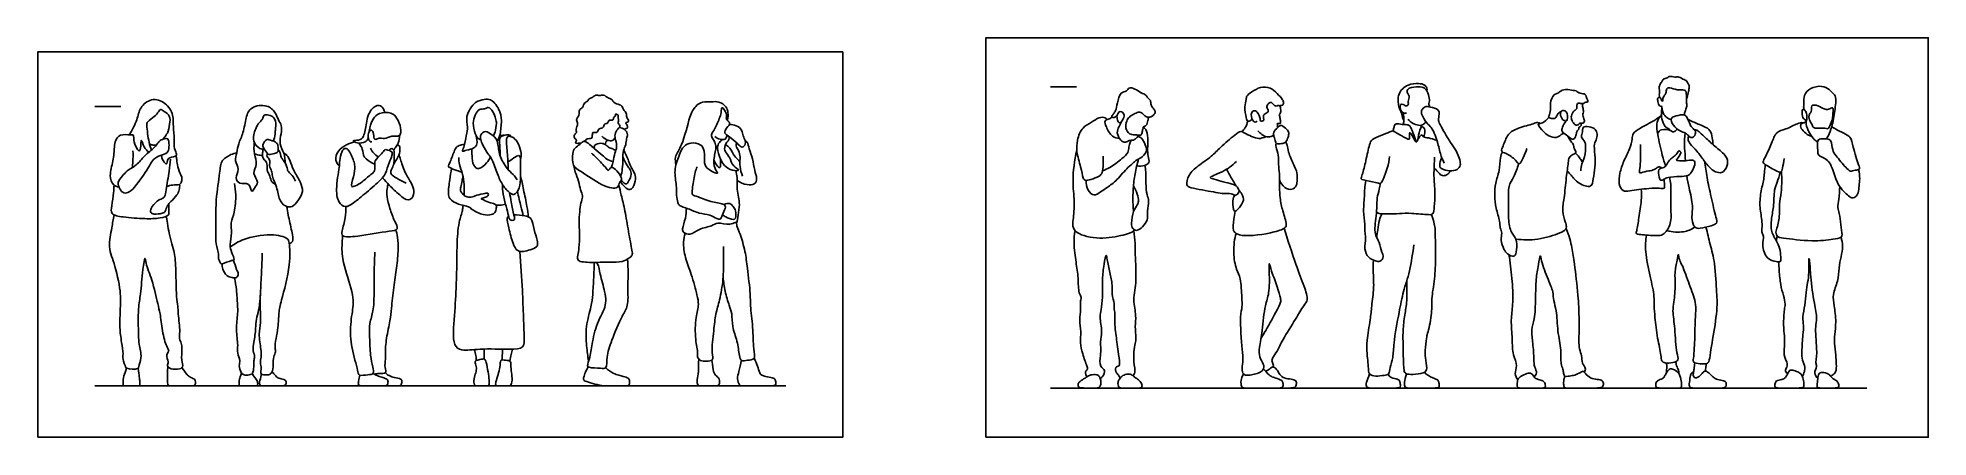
# Model space of a CAD drawing. Header units: millimetres. Extents: x 98.3 to 109.3, y 0.8 to 3.1.
import ezdxf

# ---------------------------------------------------------------- set-up
doc = ezdxf.new("R2010")
doc.units = ezdxf.units.MM
for name, color, linetype, true_color in [('AG-DIAGRAM', 7, 'Continuous', 0xfecc66), ('AG-GUIDE', 7, 'Continuous', 0xcccccc), ('AG-PEOPLE', 7, 'Continuous', 0x66ccff), ('X-VPRT', 6, 'Continuous', 0xff00ff)]:
    doc.layers.add(name, color=color, linetype=linetype, true_color=true_color)

msp = doc.modelspace()

# ---------------------------------------------------------------- linework, layer by layer
at = {"layer": 'AG-DIAGRAM'}
for points in [[(98.655, 1.097), (102.681, 1.097)], [(104.221, 1.085), (108.977, 1.085)]]:
    msp.add_lwpolyline(points, dxfattribs=at)
at = {"layer": 'AG-GUIDE'}
for points in [[(104.221, 2.837), (104.373, 2.837)], [(98.655, 2.723), (98.807, 2.723)]]:
    msp.add_lwpolyline(points, dxfattribs=at)
at = {"layer": 'AG-PEOPLE'}
for points, knots in [([(107.77, 2.776), (107.769, 2.781), (107.767, 2.791), (107.77, 2.809), (107.768, 2.828), (107.768, 2.849), (107.784, 2.866), (107.79, 2.885), (107.815, 2.889), (107.83, 2.902), (107.859, 2.892), (107.882, 2.899), (107.911, 2.878), (107.926, 2.876), (107.931, 2.861), (107.943, 2.85), (107.942, 2.829), (107.938, 2.802), (107.931, 2.779), (107.927, 2.767)], [0, 0, 0, 0, 0.218895, 0.467208, 0.718321, 0.975163, 1.247868, 1.498304, 1.771515, 2.019187, 2.323316, 2.600292, 2.936605, 3.149107, 3.361496, 3.591461, 3.844148, 4.148174, 4.495794, 4.495794, 4.495794, 4.495794]), ([(99.044, 2.44), (99.044, 2.433), (99.044, 2.422), (99.077, 2.369), (99.073, 2.43), (99.125, 2.429), (99.136, 2.446), (99.112, 2.48), (99.121, 2.535), (99.11, 2.606), (99.115, 2.674), (99.071, 2.749), (98.983, 2.776), (98.915, 2.718), (98.904, 2.644), (98.872, 2.587), (98.856, 2.559)], [0, 0, 0, 0, 0.264359, 0.622284, 0.945073, 1.323478, 1.540249, 1.882985, 2.309651, 2.794364, 3.264724, 3.780217, 4.29499, 4.797435, 5.289297, 5.856125, 5.856125, 5.856125, 5.856125]), ([(100.998, 2.521), (101.006, 2.533), (101.018, 2.561), (101.019, 2.601), (101.027, 2.643), (101.013, 2.711), (100.963, 2.769), (100.923, 2.764), (100.866, 2.755), (100.811, 2.666), (100.83, 2.606), (100.818, 2.554), (100.809, 2.491), (100.789, 2.456), (100.823, 2.472), (100.864, 2.477), (100.884, 2.504), (100.88, 2.535), (100.878, 2.548), (100.876, 2.554)], [0, 0, 0, 0, 0.382749, 0.742396, 1.115023, 1.595069, 2.078299, 2.421444, 2.844031, 3.405334, 3.849775, 4.270751, 4.746115, 5.033352, 5.315448, 5.69913, 6.012469, 6.325792, 6.583155, 6.583155, 6.583155, 6.583155]), ([(101.487, 2.509), (101.484, 2.509), (101.479, 2.51), (101.467, 2.508), (101.45, 2.51), (101.467, 2.527), (101.445, 2.538), (101.447, 2.561), (101.465, 2.571), (101.453, 2.593), (101.474, 2.622), (101.454, 2.646), (101.481, 2.672), (101.471, 2.704), (101.499, 2.715), (101.505, 2.748), (101.527, 2.751), (101.531, 2.771), (101.555, 2.772), (101.57, 2.794), (101.595, 2.783), (101.619, 2.796), (101.644, 2.769), (101.666, 2.771), (101.681, 2.735), (101.725, 2.737), (101.731, 2.704), (101.756, 2.685), (101.747, 2.661), (101.776, 2.635), (101.738, 2.63), (101.761, 2.615), (101.758, 2.594), (101.743, 2.595), (101.742, 2.591), (101.741, 2.589)], [0, 0, 0, 0, 0.160107, 0.363591, 0.548275, 0.759033, 1.007573, 1.256291, 1.489177, 1.738347, 2.054952, 2.334831, 2.650098, 2.949453, 3.230226, 3.538213, 3.77934, 4.008654, 4.267081, 4.535346, 4.809241, 5.082589, 5.401625, 5.648587, 5.97372, 6.314669, 6.619646, 6.918962, 7.187435, 7.471353, 7.718953, 7.954362, 8.183865, 8.378174, 8.511922, 8.511922, 8.511922, 8.511922]), ([(102.04, 2.384), (102.037, 2.398), (102.031, 2.433), (102.082, 2.5), (102.116, 2.661), (102.15, 2.724), (102.194, 2.755), (102.247, 2.748), (102.29, 2.756), (102.336, 2.723), (102.344, 2.688), (102.346, 2.659), (102.34, 2.643)], [0, 0, 0, 0, 0.380292, 0.894185, 1.626147, 2.107594, 2.500664, 2.905833, 3.281311, 3.684106, 4.022432, 4.397781, 4.397781, 4.397781, 4.397781]), ([(104.632, 2.634), (104.63, 2.632), (104.621, 2.624), (104.611, 2.646), (104.606, 2.673), (104.627, 2.702), (104.656, 2.679), (104.646, 2.65), (104.62, 2.607), (104.605, 2.571), (104.627, 2.525), (104.659, 2.511), (104.68, 2.528), (104.706, 2.525), (104.72, 2.538), (104.734, 2.55), (104.731, 2.558), (104.709, 2.559), (104.68, 2.56), (104.655, 2.598), (104.665, 2.638), (104.679, 2.664), (104.707, 2.677), (104.732, 2.693), (104.754, 2.689), (104.77, 2.666), (104.793, 2.657), (104.821, 2.668), (104.838, 2.694), (104.818, 2.713), (104.805, 2.732), (104.808, 2.76), (104.786, 2.773), (104.78, 2.792), (104.747, 2.802), (104.717, 2.826), (104.678, 2.838), (104.666, 2.808), (104.628, 2.809), (104.608, 2.735), (104.604, 2.702), (104.591, 2.682), (104.573, 2.663), (104.591, 2.657), (104.597, 2.662), (104.607, 2.668), (104.611, 2.673)], [0, 0, 0, 0, 0.193632, 0.441452, 0.747181, 1.045783, 1.336657, 1.632689, 2.044615, 2.397711, 2.786753, 3.102908, 3.382211, 3.662333, 3.916823, 4.146011, 4.282873, 4.538757, 4.840516, 5.202538, 5.562803, 5.865932, 6.180595, 6.49129, 6.739407, 7.039461, 7.311249, 7.618965, 7.907956, 8.186226, 8.46556, 8.750812, 9.020451, 9.262451, 9.58702, 9.956149, 10.286666, 10.564207, 10.90608, 11.333486, 11.826191, 12.151748, 12.395767, 12.592408, 12.754571, 12.996416, 12.996416, 12.996416, 12.996416]), ([(105.397, 2.649), (105.394, 2.647), (105.39, 2.643), (105.367, 2.631), (105.361, 2.663), (105.35, 2.72), (105.363, 2.763), (105.362, 2.786), (105.397, 2.81), (105.443, 2.839), (105.505, 2.836), (105.54, 2.8), (105.576, 2.766), (105.58, 2.746), (105.578, 2.736), (105.574, 2.729), (105.56, 2.73), (105.558, 2.727), (105.557, 2.725)], [0, 0, 0, 0, 0.178341, 0.433434, 0.71643, 1.174391, 1.562459, 1.822668, 2.185349, 2.618281, 3.056012, 3.470316, 3.878205, 4.127434, 4.306074, 4.461721, 4.66393, 4.786607, 4.786607, 4.786607, 4.786607]), ([(106.28, 2.644), (106.277, 2.648), (106.272, 2.657), (106.267, 2.687), (106.248, 2.722), (106.241, 2.8), (106.301, 2.855), (106.364, 2.858), (106.4, 2.853), (106.417, 2.831), (106.416, 2.82), (106.415, 2.815)], [0, 0, 0, 0, 0.218562, 0.523689, 0.889292, 1.37739, 1.865101, 2.313127, 2.655696, 2.908614, 3.132525, 3.132525, 3.132525, 3.132525]), ([(106.296, 2.684), (106.29, 2.683), (106.276, 2.683), (106.256, 2.708), (106.259, 2.738), (106.278, 2.737), (106.292, 2.723), (106.304, 2.729), (106.308, 2.741), (106.303, 2.752), (106.317, 2.786), (106.3, 2.797), (106.296, 2.831), (106.355, 2.839), (106.394, 2.837), (106.418, 2.817), (106.428, 2.771), (106.433, 2.757), (106.423, 2.74), (106.428, 2.731), (106.429, 2.724), (106.43, 2.721)], [0, 0, 0, 0, 0.242951, 0.556932, 0.837769, 1.056171, 1.296727, 1.48488, 1.6676, 1.868247, 2.193848, 2.436451, 2.713949, 3.12544, 3.490721, 3.798698, 4.183249, 4.404393, 4.642824, 4.819733, 4.996681, 4.996681, 4.996681, 4.996681]), ([(107.222, 2.643), (107.219, 2.642), (107.212, 2.638), (107.192, 2.661), (107.19, 2.699), (107.22, 2.701), (107.234, 2.682), (107.235, 2.645), (107.216, 2.63), (107.199, 2.596), (107.201, 2.572), (107.227, 2.561), (107.26, 2.526), (107.279, 2.54), (107.285, 2.567), (107.29, 2.583), (107.301, 2.591), (107.297, 2.601), (107.316, 2.61), (107.313, 2.628), (107.303, 2.625), (107.289, 2.609), (107.27, 2.623), (107.255, 2.647), (107.254, 2.678), (107.277, 2.703), (107.29, 2.71), (107.286, 2.737), (107.297, 2.744), (107.321, 2.738), (107.331, 2.743), (107.339, 2.749), (107.351, 2.746), (107.354, 2.758), (107.344, 2.768), (107.341, 2.801), (107.306, 2.795), (107.284, 2.818), (107.266, 2.813), (107.223, 2.83), (107.187, 2.81), (107.178, 2.799), (107.149, 2.797), (107.131, 2.741), (107.137, 2.713), (107.13, 2.678), (107.118, 2.657), (107.149, 2.652), (107.167, 2.655), (107.177, 2.684), (107.19, 2.691), (107.196, 2.694)], [0, 0, 0, 0, 0.166351, 0.460914, 0.783156, 1.043668, 1.310415, 1.637114, 1.914397, 2.258814, 2.514255, 2.812347, 3.187583, 3.420995, 3.718121, 3.950159, 4.144794, 4.301168, 4.542267, 4.745365, 4.904136, 5.146971, 5.391036, 5.694861, 6.00192, 6.324253, 6.535498, 6.80828, 6.985105, 7.26342, 7.447162, 7.623706, 7.802666, 7.969918, 8.180037, 8.473364, 8.778441, 9.079985, 9.313815, 9.692612, 10.042269, 10.252983, 10.527943, 10.942923, 11.257835, 11.595295, 11.830028, 12.108538, 12.348692, 12.64794, 12.909987, 12.909987, 12.909987, 12.909987]), ([(107.837, 2.647), (107.828, 2.649), (107.81, 2.658), (107.788, 2.682), (107.783, 2.726), (107.778, 2.725), (107.767, 2.724), (107.759, 2.753), (107.757, 2.772), (107.769, 2.778), (107.78, 2.773), (107.78, 2.756), (107.79, 2.752), (107.786, 2.78), (107.811, 2.797), (107.806, 2.829), (107.833, 2.835), (107.87, 2.816), (107.914, 2.822), (107.925, 2.812), (107.927, 2.779), (107.927, 2.743), (107.929, 2.719), (107.919, 2.695), (107.915, 2.681), (107.913, 2.674)], [0, 0, 0, 0, 0.303096, 0.642494, 1.006912, 1.099648, 1.263853, 1.566359, 1.814398, 2.002461, 2.18071, 2.40788, 2.537747, 2.802564, 3.115541, 3.407835, 3.664164, 4.042603, 4.416449, 4.606779, 4.933589, 5.285913, 5.567423, 5.857032, 6.121566, 6.121566, 6.121566, 6.121566]), ([(108.74, 2.535), (108.745, 2.541), (108.755, 2.553), (108.774, 2.607), (108.783, 2.65), (108.79, 2.698), (108.797, 2.743), (108.798, 2.787), (108.772, 2.805), (108.758, 2.824), (108.713, 2.847), (108.648, 2.833), (108.608, 2.791), (108.611, 2.744), (108.608, 2.716), (108.611, 2.708), (108.612, 2.704)], [0, 0, 0, 0, 0.275629, 0.700516, 1.089137, 1.48289, 1.876844, 2.244335, 2.549719, 2.820478, 3.212831, 3.672762, 4.089955, 4.478416, 4.773618, 4.970886, 4.970886, 4.970886, 4.970886]), ([(98.985, 2.47), (98.98, 2.485), (98.969, 2.511), (98.956, 2.612), (98.959, 2.636), (99.004, 2.663), (99.025, 2.69), (99.038, 2.713), (99.06, 2.691), (99.097, 2.671), (99.091, 2.62), (99.082, 2.569), (99.06, 2.545), (99.056, 2.537), (99.053, 2.534)], [0, 0, 0, 0, 0.394577, 0.960731, 1.236013, 1.634829, 1.980763, 2.230245, 2.510738, 2.869145, 3.260726, 3.679784, 3.993022, 4.199199, 4.199199, 4.199199, 4.199199]), ([(99.765, 2.392), (99.765, 2.403), (99.761, 2.426), (99.758, 2.453), (99.727, 2.507), (99.741, 2.563), (99.746, 2.614), (99.723, 2.644), (99.708, 2.691), (99.66, 2.737), (99.561, 2.725), (99.533, 2.657), (99.523, 2.571), (99.49, 2.508), (99.483, 2.455), (99.467, 2.407), (99.502, 2.357), (99.47, 2.31), (99.496, 2.266), (99.558, 2.288), (99.567, 2.214), (99.585, 2.253), (99.616, 2.282), (99.567, 2.334), (99.607, 2.387), (99.579, 2.447), (99.582, 2.493), (99.583, 2.516)], [0, 0, 0, 0, 0.334023, 0.637097, 1.077645, 1.51647, 1.915708, 2.260125, 2.659602, 3.110952, 3.643679, 4.113096, 4.651419, 5.135717, 5.553966, 5.949788, 6.369311, 6.775291, 7.125254, 7.53466, 7.918524, 8.200151, 8.558702, 8.98585, 9.413225, 9.861158, 10.339516, 10.339516, 10.339516, 10.339516]), ([(99.643, 2.474), (99.634, 2.474), (99.615, 2.475), (99.566, 2.521), (99.591, 2.593), (99.609, 2.63), (99.634, 2.645), (99.637, 2.679), (99.67, 2.673), (99.704, 2.661), (99.712, 2.616), (99.705, 2.586), (99.708, 2.561), (99.7, 2.534), (99.693, 2.522)], [0, 0, 0, 0, 0.295045, 0.729998, 1.21509, 1.585645, 1.883253, 2.180492, 2.477137, 2.813732, 3.184083, 3.503882, 3.786679, 4.156582, 4.156582, 4.156582, 4.156582]), ([(100.248, 2.539), (100.244, 2.531), (100.233, 2.513), (100.187, 2.506), (100.148, 2.528), (100.196, 2.524), (100.227, 2.548), (100.234, 2.629), (100.257, 2.708), (100.311, 2.739), (100.339, 2.71), (100.342, 2.695), (100.342, 2.688)], [0, 0, 0, 0, 0.299976, 0.692272, 0.980568, 1.289147, 1.63826, 2.145344, 2.670995, 3.076299, 3.400339, 3.666827, 3.666827, 3.666827, 3.666827]), ([(100.269, 2.518), (100.265, 2.518), (100.252, 2.518), (100.242, 2.557), (100.26, 2.594), (100.282, 2.572), (100.278, 2.536), (100.292, 2.528), (100.311, 2.545), (100.344, 2.53), (100.382, 2.557), (100.437, 2.542), (100.44, 2.601), (100.418, 2.655), (100.383, 2.692), (100.31, 2.688), (100.272, 2.654), (100.254, 2.595), (100.254, 2.58), (100.254, 2.578)], [0, 0, 0, 0, 0.213869, 0.561289, 0.884528, 1.13765, 1.480133, 1.662549, 1.925767, 2.249003, 2.628642, 3.010327, 3.390026, 3.834535, 4.22752, 4.691972, 5.102829, 5.572317, 5.652003, 5.652003, 5.652003, 5.652003]), ([(100.904, 2.531), (100.899, 2.531), (100.889, 2.533), (100.867, 2.566), (100.855, 2.626), (100.868, 2.672), (100.892, 2.713), (100.926, 2.705), (100.948, 2.725), (100.977, 2.693), (100.99, 2.652), (100.997, 2.625), (100.988, 2.573), (100.98, 2.559), (100.977, 2.552)], [0, 0, 0, 0, 0.211476, 0.558862, 1.010258, 1.414696, 1.782114, 2.097814, 2.373866, 2.71712, 3.096164, 3.40661, 3.816587, 4.101964, 4.101964, 4.101964, 4.101964]), ([(101.711, 2.6), (101.712, 2.602), (101.716, 2.605), (101.711, 2.617), (101.702, 2.625), (101.707, 2.639), (101.703, 2.657), (101.706, 2.677), (101.684, 2.683), (101.691, 2.663), (101.673, 2.662), (101.679, 2.638), (101.647, 2.65), (101.645, 2.621), (101.62, 2.627), (101.62, 2.594), (101.589, 2.599), (101.583, 2.565), (101.553, 2.578), (101.553, 2.554), (101.553, 2.534), (101.521, 2.538), (101.515, 2.525), (101.508, 2.522), (101.505, 2.521)], [0, 0, 0, 0, 0.13064, 0.322936, 0.519443, 0.720265, 0.967364, 1.212098, 1.413032, 1.618032, 1.81415, 2.03174, 2.291902, 2.543088, 2.775529, 3.049125, 3.317703, 3.600351, 3.858966, 4.098327, 4.326768, 4.61295, 4.816309, 4.99909, 4.99909, 4.99909, 4.99909]), ([(102.163, 2.372), (102.159, 2.361), (102.15, 2.341), (102.136, 2.257), (102.135, 2.221), (102.134, 2.208), (102.174, 2.196), (102.25, 2.164), (102.319, 2.159), (102.333, 2.137), (102.313, 2.104), (102.304, 2.063), (102.275, 2.07), (102.237, 2.096), (102.173, 2.099), (102.114, 2.129), (102.059, 2.144), (102.051, 2.165), (102.041, 2.21), (102.045, 2.266), (102.026, 2.351), (102.057, 2.436), (102.082, 2.494), (102.127, 2.515), (102.186, 2.507), (102.211, 2.464), (102.201, 2.393), (102.224, 2.355), (102.299, 2.322), (102.258, 2.366), (102.26, 2.433), (102.284, 2.5), (102.24, 2.551), (102.256, 2.576), (102.279, 2.62), (102.306, 2.681), (102.304, 2.727), (102.327, 2.7), (102.339, 2.669), (102.33, 2.652), (102.343, 2.641), (102.356, 2.625), (102.352, 2.618), (102.35, 2.615)], [0, 0, 0, 0, 0.335576, 0.86148, 1.202034, 1.371082, 1.708292, 2.248004, 2.712435, 2.95599, 3.302399, 3.648354, 3.912275, 4.297764, 4.748108, 5.224903, 5.636502, 5.887151, 6.259435, 6.692295, 7.216965, 7.758697, 8.200595, 8.583688, 9.002312, 9.381746, 9.848585, 10.240086, 10.655391, 10.972206, 11.445719, 11.919111, 12.34845, 12.627671, 13.028068, 13.514631, 13.825237, 14.090174, 14.430738, 14.655733, 14.87708, 15.127339, 15.298867, 15.298867, 15.298867, 15.298867]), ([(104.528, 2.434), (104.53, 2.419), (104.53, 2.389), (104.526, 2.337), (104.506, 2.315), (104.459, 2.299), (104.422, 2.289), (104.41, 2.31), (104.399, 2.374), (104.371, 2.461), (104.376, 2.526), (104.404, 2.605), (104.462, 2.629), (104.501, 2.662), (104.541, 2.661), (104.549, 2.652), (104.552, 2.648)], [0, 0, 0, 0, 0.390063, 0.794636, 1.092619, 1.502423, 1.834725, 2.077282, 2.538825, 3.088103, 3.55596, 4.058388, 4.503958, 4.912145, 5.252356, 5.471113, 5.471113, 5.471113, 5.471113]), ([(104.581, 2.662), (104.576, 2.658), (104.565, 2.651), (104.552, 2.649), (104.534, 2.639), (104.547, 2.602), (104.577, 2.544), (104.609, 2.539), (104.623, 2.538)], [0, 0, 0, 0, 0.24607, 0.457726, 0.686228, 1.021586, 1.481249, 1.857052, 1.857052, 1.857052, 1.857052]), ([(104.731, 2.555), (104.732, 2.556), (104.734, 2.558), (104.751, 2.551), (104.755, 2.572), (104.76, 2.591), (104.761, 2.608), (104.783, 2.61), (104.789, 2.642), (104.792, 2.654), (104.793, 2.66)], [0, 0, 0, 0, 0.105433, 0.316062, 0.55428, 0.81668, 1.029954, 1.270711, 1.579341, 1.83535, 1.83535, 1.83535, 1.83535]), ([(105.426, 2.638), (105.423, 2.635), (105.413, 2.627), (105.389, 2.652), (105.391, 2.702), (105.426, 2.698), (105.436, 2.672), (105.446, 2.65), (105.44, 2.637), (105.466, 2.639), (105.465, 2.649), (105.457, 2.676), (105.485, 2.685), (105.495, 2.701), (105.477, 2.718), (105.491, 2.745), (105.512, 2.751), (105.53, 2.718), (105.552, 2.734), (105.564, 2.718), (105.563, 2.688), (105.559, 2.678), (105.553, 2.675), (105.558, 2.665), (105.56, 2.642), (105.564, 2.626), (105.554, 2.623), (105.542, 2.626), (105.544, 2.616), (105.544, 2.606), (105.544, 2.601)], [0, 0, 0, 0, 0.213752, 0.528117, 0.901075, 1.182899, 1.486896, 1.77012, 1.941457, 2.190099, 2.351597, 2.633609, 2.929343, 3.154223, 3.417609, 3.712393, 3.951188, 4.268941, 4.523206, 4.748472, 5.066201, 5.253898, 5.40368, 5.604763, 5.882837, 6.087838, 6.247857, 6.423229, 6.574442, 6.809478, 6.809478, 6.809478, 6.809478]), ([(106.276, 2.618), (106.278, 2.625), (106.281, 2.639), (106.28, 2.672), (106.276, 2.687)], [0, 0, 0, 0, 0.2650395, 0.6621662, 0.6621662, 0.6621662, 0.6621662]), ([(106.409, 2.634), (106.404, 2.627), (106.391, 2.612), (106.357, 2.613), (106.321, 2.63), (106.31, 2.642), (106.305, 2.649)], [0, 0, 0, 0, 0.29672, 0.621295, 0.976397, 1.259128, 1.259128, 1.259128, 1.259128]), ([(106.516, 2.394), (106.509, 2.407), (106.496, 2.432), (106.479, 2.509), (106.465, 2.555), (106.441, 2.604), (106.413, 2.624), (106.38, 2.68), (106.383, 2.703), (106.403, 2.727), (106.435, 2.72), (106.484, 2.708), (106.488, 2.678), (106.478, 2.642), (106.494, 2.613), (106.514, 2.577), (106.552, 2.511), (106.587, 2.469), (106.606, 2.413), (106.613, 2.381), (106.592, 2.352), (106.547, 2.346), (106.503, 2.358), (106.487, 2.371), (106.49, 2.399), (106.497, 2.418), (106.501, 2.425)], [0, 0, 0, 0, 0.37516, 0.875829, 1.289034, 1.694983, 2.043418, 2.491254, 2.760371, 3.048978, 3.370884, 3.762649, 4.054044, 4.395897, 4.71012, 5.082052, 5.579452, 6.015286, 6.44626, 6.763542, 7.079245, 7.459533, 7.84396, 8.087298, 8.392844, 8.643088, 8.643088, 8.643088, 8.643088]), ([(107.216, 2.565), (107.211, 2.566), (107.198, 2.565), (107.186, 2.546), (107.144, 2.538), (107.096, 2.57), (107.059, 2.617), (107.066, 2.622), (107.091, 2.627), (107.115, 2.647), (107.125, 2.66)], [0, 0, 0, 0, 0.232208, 0.486516, 0.830127, 1.277945, 1.690939, 1.813327, 2.090403, 2.484455, 2.484455, 2.484455, 2.484455]), ([(107.312, 2.625), (107.315, 2.625), (107.322, 2.626), (107.335, 2.632), (107.33, 2.653), (107.32, 2.678), (107.33, 2.692), (107.321, 2.718), (107.321, 2.732), (107.321, 2.74)], [0, 0, 0, 0, 0.187202, 0.376154, 0.622555, 0.916596, 1.133358, 1.4198, 1.690106, 1.690106, 1.690106, 1.690106]), ([(107.795, 2.3), (107.797, 2.29), (107.798, 2.272), (107.802, 2.24), (107.763, 2.251), (107.707, 2.247), (107.599, 2.235), (107.555, 2.225), (107.529, 2.275), (107.537, 2.336), (107.56, 2.407), (107.597, 2.473), (107.612, 2.533), (107.611, 2.568), (107.66, 2.599), (107.715, 2.63), (107.742, 2.642), (107.759, 2.657), (107.766, 2.659), (107.769, 2.659)], [0, 0, 0, 0, 0.313866, 0.591098, 0.893832, 1.348608, 1.954646, 2.31442, 2.701067, 3.156143, 3.654384, 4.162318, 4.608862, 4.928826, 5.352587, 5.818247, 6.133859, 6.39844, 6.575129, 6.575129, 6.575129, 6.575129]), ([(107.782, 2.677), (107.777, 2.672), (107.767, 2.66), (107.749, 2.618), (107.759, 2.56), (107.784, 2.438), (107.798, 2.397), (107.805, 2.376)], [0, 0, 0, 0, 0.269327, 0.639, 1.086143, 1.727005, 2.195351, 2.195351, 2.195351, 2.195351]), ([(107.872, 2.592), (107.869, 2.586), (107.857, 2.577), (107.845, 2.573), (107.82, 2.597), (107.799, 2.603), (107.782, 2.651), (107.781, 2.669), (107.782, 2.693), (107.782, 2.71), (107.783, 2.718)], [0, 0, 0, 0, 0.264806, 0.452947, 0.778091, 1.052683, 1.44581, 1.697785, 1.974983, 2.267463, 2.267463, 2.267463, 2.267463]), ([(107.977, 2.583), (107.979, 2.58), (107.98, 2.574), (107.976, 2.546), (107.95, 2.54), (107.942, 2.55), (107.92, 2.571), (107.887, 2.579), (107.848, 2.61), (107.829, 2.658), (107.867, 2.668), (107.914, 2.681), (107.931, 2.66), (107.947, 2.618), (107.959, 2.599), (107.974, 2.587), (107.977, 2.583)], [0, 0, 0, 0, 0.17334, 0.463247, 0.72744, 0.929723, 1.235042, 1.570965, 1.984866, 2.350056, 2.673925, 3.066927, 3.346964, 3.731547, 4.015538, 4.288575, 4.288575, 4.288575, 4.288575]), ([(107.934, 2.649), (107.944, 2.644), (107.964, 2.634), (108.028, 2.608), (108.068, 2.587), (108.077, 2.541), (108.081, 2.515), (108.081, 2.502)], [0, 0, 0, 0, 0.334536, 0.81121, 1.192394, 1.568938, 1.935552, 1.935552, 1.935552, 1.935552]), ([(108.624, 2.644), (108.623, 2.639), (108.62, 2.63), (108.606, 2.627), (108.597, 2.627), (108.587, 2.608), (108.604, 2.58), (108.637, 2.555), (108.65, 2.551), (108.657, 2.549)], [0, 0, 0, 0, 0.206235, 0.415081, 0.581628, 0.812826, 1.133364, 1.501693, 1.758953, 1.758953, 1.758953, 1.758953]), ([(108.691, 2.517), (108.684, 2.521), (108.669, 2.531), (108.641, 2.57), (108.619, 2.62), (108.631, 2.658), (108.626, 2.688), (108.614, 2.705), (108.599, 2.708), (108.599, 2.674), (108.607, 2.648), (108.621, 2.644), (108.627, 2.643)], [0, 0, 0, 0, 0.284416, 0.681366, 1.101589, 1.452522, 1.766712, 2.020524, 2.191533, 2.498565, 2.811551, 2.993335, 2.993335, 2.993335, 2.993335]), ([(108.781, 2.704), (108.781, 2.696), (108.779, 2.676), (108.777, 2.641), (108.758, 2.604), (108.75, 2.591), (108.733, 2.6), (108.691, 2.596), (108.682, 2.597), (108.66, 2.601), (108.659, 2.623), (108.639, 2.642), (108.639, 2.682), (108.659, 2.69), (108.648, 2.736), (108.695, 2.73), (108.726, 2.707), (108.753, 2.703), (108.78, 2.723), (108.781, 2.71), (108.781, 2.704)], [0, 0, 0, 0, 0.29885, 0.64784, 1.016027, 1.213861, 1.44351, 1.811586, 2.001691, 2.245029, 2.496963, 2.79685, 3.132021, 3.368898, 3.700221, 4.033454, 4.400302, 4.693557, 4.981564, 5.180231, 5.180231, 5.180231, 5.180231]), ([(98.795, 2.254), (98.784, 2.256), (98.757, 2.264), (98.737, 2.325), (98.764, 2.405), (98.768, 2.485), (98.774, 2.526), (98.801, 2.565), (98.858, 2.556), (98.881, 2.562), (98.882, 2.539), (98.88, 2.521), (98.91, 2.451), (98.924, 2.481), (98.922, 2.55), (98.942, 2.481), (98.959, 2.466), (98.969, 2.457)], [0, 0, 0, 0, 0.341847, 0.769123, 1.300844, 1.81227, 2.179682, 2.544308, 2.968551, 3.216175, 3.444292, 3.7248, 4.165921, 4.412135, 4.793648, 5.158326, 5.523449, 5.523449, 5.523449, 5.523449]), ([(98.844, 2.348), (98.833, 2.339), (98.817, 2.32), (98.784, 2.283), (98.799, 2.243), (98.822, 2.215), (98.861, 2.225), (98.9, 2.267), (98.975, 2.377), (98.992, 2.416), (99.037, 2.44), (99.08, 2.451), (99.089, 2.486), (99.086, 2.53), (99.074, 2.54), (99.039, 2.53), (99.023, 2.513), (99.004, 2.485), (98.974, 2.461), (98.942, 2.435), (98.899, 2.379), (98.858, 2.359), (98.844, 2.348)], [0, 0, 0, 0, 0.36186, 0.748365, 1.102384, 1.430788, 1.752723, 2.195366, 2.85639, 3.232845, 3.627001, 3.997501, 4.326296, 4.698131, 4.899421, 5.226319, 5.505092, 5.838405, 6.189262, 6.558931, 7.039059, 7.488796, 7.488796, 7.488796, 7.488796]), ([(100.396, 2.469), (100.399, 2.475), (100.406, 2.486), (100.425, 2.51), (100.431, 2.54), (100.431, 2.556)], [1.5492379, 1.5492379, 1.5492379, 1.5492379, 1.7855561, 2.0984625, 2.490247, 2.490247, 2.490247, 2.490247]), ([(101.116, 2.296), (101.111, 2.304), (101.1, 2.322), (101.06, 2.352), (101.016, 2.424), (101.008, 2.467), (101.005, 2.501), (100.992, 2.542), (100.968, 2.557), (100.933, 2.587), (100.899, 2.562), (100.903, 2.529), (100.914, 2.498), (100.946, 2.444), (100.97, 2.421), (100.997, 2.338), (101.023, 2.273), (101.064, 2.225), (101.098, 2.203), (101.126, 2.238), (101.137, 2.299), (101.134, 2.366), (101.137, 2.426), (101.126, 2.443), (101.093, 2.422), (101.072, 2.408), (101.061, 2.399)], [0, 0, 0, 0, 0.314022, 0.721573, 1.247852, 1.629038, 1.963095, 2.327662, 2.642031, 3.010977, 3.335587, 3.649836, 3.990827, 4.438828, 4.772171, 5.300515, 5.797973, 6.253831, 6.579834, 6.920517, 7.37596, 7.86481, 8.306923, 8.511077, 8.842209, 9.218906, 9.218906, 9.218906, 9.218906]), ([(101.019, 2.426), (101.016, 2.45), (101.014, 2.497), (101.011, 2.538), (101.026, 2.551), (101.051, 2.559), (101.075, 2.558), (101.078, 2.551), (101.079, 2.548)], [0, 0, 0, 0, 0.494657, 0.850125, 1.087371, 1.386908, 1.651115, 1.830048, 1.830048, 1.830048, 1.830048]), ([(101.013, 2.553), (101.017, 2.554), (101.025, 2.555), (101.035, 2.556), (101.041, 2.556)], [0, 0, 0, 0, 0.1936204, 0.4238381, 0.4238381, 0.4238381, 0.4238381]), ([(101.063, 2.355), (101.063, 2.369), (101.062, 2.398), (101.055, 2.49), (101.051, 2.533), (101.061, 2.553), (101.091, 2.546), (101.119, 2.52), (101.139, 2.462), (101.139, 2.434), (101.136, 2.423), (101.135, 2.418)], [0, 0, 0, 0, 0.383678, 0.938485, 1.317567, 1.551856, 1.837837, 2.197292, 2.6463, 2.948483, 3.176201, 3.176201, 3.176201, 3.176201]), ([(101.609, 2.55), (101.618, 2.54), (101.642, 2.526), (101.669, 2.52), (101.682, 2.534), (101.686, 2.542)], [0, 0, 0, 0, 0.3609545, 0.6463191, 0.9269221, 0.9269221, 0.9269221, 0.9269221]), ([(101.661, 2.368), (101.665, 2.374), (101.671, 2.389), (101.675, 2.404), (101.683, 2.454), (101.699, 2.485), (101.689, 2.529), (101.681, 2.56), (101.7, 2.592), (101.711, 2.605), (101.743, 2.591), (101.754, 2.574), (101.76, 2.558), (101.751, 2.535), (101.75, 2.5), (101.731, 2.468), (101.731, 2.417), (101.729, 2.36), (101.723, 2.331), (101.719, 2.316)], [0, 0, 0, 0, 0.269071, 0.495958, 0.892607, 1.230605, 1.598805, 1.921575, 2.256664, 2.469287, 2.784129, 3.042506, 3.26461, 3.538468, 3.872888, 4.21187, 4.611808, 5.043688, 5.4217, 5.4217, 5.4217, 5.4217]), ([(102.267, 2.548), (102.276, 2.541), (102.295, 2.532), (102.33, 2.527), (102.336, 2.549), (102.337, 2.557)], [0, 0, 0, 0, 0.3275302, 0.6345549, 0.92398, 0.92398, 0.92398, 0.92398]), ([(102.312, 2.531), (102.305, 2.526), (102.291, 2.515), (102.275, 2.48), (102.3, 2.416), (102.319, 2.379), (102.363, 2.348), (102.422, 2.349), (102.366, 2.376), (102.357, 2.428), (102.325, 2.457), (102.32, 2.498), (102.351, 2.529), (102.351, 2.541), (102.351, 2.547)], [0, 0, 0, 0, 0.283116, 0.620537, 1.082754, 1.456563, 1.87931, 2.2115, 2.558179, 2.975298, 3.340921, 3.686009, 4.046389, 4.27546, 4.27546, 4.27546, 4.27546]), ([(102.445, 2.514), (102.445, 2.503), (102.434, 2.485), (102.417, 2.486), (102.398, 2.512), (102.351, 2.546), (102.338, 2.557), (102.313, 2.572), (102.35, 2.619), (102.363, 2.619), (102.405, 2.61), (102.429, 2.578), (102.432, 2.545), (102.445, 2.524), (102.445, 2.514)], [0, 0, 0, 0, 0.33278, 0.530689, 0.853408, 1.286678, 1.526908, 1.782735, 2.183642, 2.391572, 2.750183, 3.102668, 3.423647, 3.732273, 3.732273, 3.732273, 3.732273]), ([(104.429, 2.293), (104.427, 2.274), (104.437, 2.236), (104.474, 2.198), (104.514, 2.228), (104.553, 2.252), (104.612, 2.295), (104.669, 2.369), (104.706, 2.395), (104.722, 2.414), (104.749, 2.421), (104.787, 2.459), (104.776, 2.5), (104.755, 2.542), (104.739, 2.547), (104.731, 2.55)], [0, 0, 0, 0, 0.439019, 0.815057, 1.180419, 1.574438, 2.066555, 2.624444, 3.005766, 3.277517, 3.574095, 3.97157, 4.33474, 4.718407, 4.992491, 4.992491, 4.992491, 4.992491]), ([(104.725, 2.377), (104.74, 2.374), (104.769, 2.378), (104.803, 2.395), (104.789, 2.436), (104.786, 2.478), (104.792, 2.537), (104.782, 2.592), (104.767, 2.598), (104.761, 2.6)], [0, 0, 0, 0, 0.388023, 0.705412, 1.050766, 1.427185, 1.877298, 2.286657, 2.542552, 2.542552, 2.542552, 2.542552]), ([(105.306, 2.404), (105.294, 2.392), (105.267, 2.371), (105.249, 2.357), (105.198, 2.333), (105.16, 2.317), (105.147, 2.308), (105.193, 2.295), (105.288, 2.27), (105.308, 2.261), (105.319, 2.238), (105.322, 2.231), (105.308, 2.203), (105.285, 2.21), (105.276, 2.218), (105.216, 2.216), (105.175, 2.226), (105.043, 2.247), (105.009, 2.264), (105.026, 2.33), (105.08, 2.379), (105.162, 2.432), (105.21, 2.486), (105.291, 2.555), (105.331, 2.584), (105.353, 2.566), (105.437, 2.527), (105.46, 2.542), (105.478, 2.548)], [0, 0, 0, 0, 0.411736, 0.696659, 1.133383, 1.519395, 1.67734, 2.035627, 2.630301, 2.903652, 3.183744, 3.341304, 3.637253, 3.892961, 4.094791, 4.522084, 4.941664, 5.607178, 5.931438, 6.36617, 6.872397, 7.440076, 7.949752, 8.554149, 8.93249, 9.226656, 9.769539, 10.126783, 10.126783, 10.126783, 10.126783]), ([(105.298, 2.114), (105.295, 2.098), (105.287, 2.051), (105.283, 2.005), (105.297, 1.987), (105.341, 1.962), (105.523, 1.986), (105.592, 2.016), (105.598, 2.039), (105.573, 2.122), (105.557, 2.186), (105.554, 2.305), (105.556, 2.322), (105.554, 2.349), (105.549, 2.387), (105.552, 2.438), (105.536, 2.484), (105.534, 2.5), (105.535, 2.508), (105.547, 2.506), (105.575, 2.507), (105.596, 2.514), (105.606, 2.545), (105.613, 2.57), (105.599, 2.591), (105.57, 2.613), (105.561, 2.614), (105.543, 2.6), (105.518, 2.574), (105.523, 2.548), (105.533, 2.52), (105.536, 2.511), (105.536, 2.506)], [-4.82583, -4.82583, -4.82583, -4.82583, -4.587726, -4.123644, -3.877609, -3.488702, -2.690807, -2.202175, -1.951671, -1.43165, -0.913979, -0.297693, 0, 0, 0.439564, 0.863766, 1.263559, 1.492206, 1.63472, 1.819237, 2.129203, 2.392694, 2.71642, 3.009029, 3.296745, 3.642503, 3.801935, 4.076132, 4.417807, 4.711246, 5.032627, 5.243037, 5.243037, 5.243037, 5.243037]), ([(105.337, 2.577), (105.344, 2.584), (105.358, 2.599), (105.368, 2.625), (105.371, 2.638)], [0, 0, 0, 0, 0.3210645, 0.6888243, 0.6888243, 0.6888243, 0.6888243]), ([(105.43, 2.582), (105.437, 2.574), (105.454, 2.561), (105.472, 2.546), (105.509, 2.546), (105.517, 2.554), (105.521, 2.558)], [0, 0, 0, 0, 0.327234, 0.616971, 0.953147, 1.188019, 1.188019, 1.188019, 1.188019]), ([(106.197, 2.433), (106.194, 2.41), (106.188, 2.368), (106.154, 2.286), (106.144, 2.273), (106.114, 2.281), (106.048, 2.296), (106.027, 2.299), (106.041, 2.333), (106.059, 2.407), (106.078, 2.499), (106.093, 2.535), (106.147, 2.553), (106.198, 2.575), (106.214, 2.581), (106.221, 2.584)], [0, 0, 0, 0, 0.479455, 1.009717, 1.211639, 1.512924, 1.999193, 2.220953, 2.517901, 3.038454, 3.596965, 3.936281, 4.359899, 4.789245, 5.072804, 5.072804, 5.072804, 5.072804]), ([(106.35, 2.519), (106.331, 2.582), (106.319, 2.608), (106.304, 2.618), (106.271, 2.617), (106.234, 2.626), (106.225, 2.614), (106.221, 2.594), (106.217, 2.581), (106.227, 2.576), (106.267, 2.552), (106.313, 2.527), (106.313, 2.536), (106.313, 2.548), (106.313, 2.554), (106.313, 2.581), (106.333, 2.546), (106.358, 2.5), (106.365, 2.563), (106.377, 2.594), (106.383, 2.614)], [-3.001592, -3.001592, -3.001592, -3.001592, -2.642217, -2.410222, -2.078232, -1.734313, -1.535602, -1.277567, -1.097341, -0.758233, -0.471677, -0.143863, 0, 0, 0.315838, 0.509261, 0.901736, 1.23636, 1.596108, 2.042622, 2.042622, 2.042622, 2.042622]), ([(106.357, 2.519), (106.36, 2.532), (106.376, 2.551), (106.386, 2.562), (106.394, 2.542), (106.425, 2.543), (106.457, 2.531), (106.474, 2.526)], [0, 0, 0, 0, 0.35739, 0.536135, 0.753033, 1.062276, 1.478008, 1.478008, 1.478008, 1.478008]), ([(106.395, 2.547), (106.4, 2.556), (106.407, 2.578), (106.395, 2.605), (106.385, 2.606), (106.38, 2.606)], [0, 0, 0, 0, 0.3258046, 0.6156075, 0.8227504, 0.8227504, 0.8227504, 0.8227504]), ([(106.996, 2.478), (106.991, 2.46), (106.978, 2.429), (106.952, 2.376), (106.932, 2.416), (106.879, 2.451), (106.843, 2.46), (106.861, 2.497), (106.883, 2.567), (106.946, 2.6), (107.032, 2.62), (107.059, 2.634), (107.07, 2.627), (107.074, 2.624)], [0, 0, 0, 0, 0.429954, 0.799182, 1.105569, 1.575469, 1.87746, 2.194306, 2.677935, 3.156, 3.689065, 3.988747, 4.213149, 4.213149, 4.213149, 4.213149]), ([(106.933, 1.952), (106.975, 1.946), (107.057, 1.943), (107.185, 1.983), (107.223, 2.004), (107.229, 2.024), (107.22, 2.054), (107.2, 2.117), (107.216, 2.192), (107.225, 2.307), (107.238, 2.392), (107.241, 2.427), (107.263, 2.445), (107.29, 2.453), (107.27, 2.478), (107.269, 2.505), (107.247, 2.527), (107.239, 2.544), (107.234, 2.552)], [0.001444, 0.001444, 0.001444, 0.001444, 0.643461, 1.298031, 1.651689, 1.882788, 2.194165, 2.644878, 3.147278, 3.766552, 4.291955, 4.613486, 4.907218, 5.166439, 5.444625, 5.743007, 6.053783, 6.349688, 6.349688, 6.349688, 6.349688]), ([(107.232, 2.348), (107.239, 2.34), (107.256, 2.323), (107.294, 2.273), (107.377, 2.245), (107.383, 2.306), (107.396, 2.371), (107.394, 2.438), (107.387, 2.505), (107.396, 2.517), (107.406, 2.546), (107.407, 2.58), (107.382, 2.602), (107.34, 2.608), (107.321, 2.604), (107.322, 2.566), (107.309, 2.545), (107.336, 2.52), (107.34, 2.499), (107.338, 2.427), (107.314, 2.393), (107.311, 2.362), (107.311, 2.348)], [0, 0, 0, 0, 0.333216, 0.791681, 1.260599, 1.637762, 2.109375, 2.594058, 3.041657, 3.254666, 3.561291, 3.885123, 4.195681, 4.565711, 4.780851, 5.109444, 5.381443, 5.693332, 5.963843, 6.433574, 6.80567, 7.178477, 7.178477, 7.178477, 7.178477]), ([(107.758, 2.567), (107.764, 2.576), (107.779, 2.596), (107.824, 2.589), (107.841, 2.579)], [0, 0, 0, 0, 0.3245405, 0.7690862, 0.7690862, 0.7690862, 0.7690862]), ([(107.919, 2.569), (107.916, 2.545), (107.913, 2.498), (107.919, 2.444), (107.92, 2.416), (107.92, 2.408)], [0, 0, 0, 0, 0.484915, 0.9579, 1.125688, 1.125688, 1.125688, 1.125688]), ([(107.94, 2.552), (107.937, 2.545), (107.933, 2.529), (107.948, 2.504), (107.99, 2.462), (108.027, 2.41), (108.072, 2.353), (108.113, 2.335), (108.147, 2.341), (108.172, 2.389), (108.16, 2.439), (108.097, 2.485), (108.044, 2.536), (108.006, 2.571), (107.988, 2.587), (107.977, 2.588), (107.973, 2.588)], [0, 0, 0, 0, 0.266923, 0.5656, 1.005901, 1.482489, 1.969497, 2.340963, 2.65599, 3.054319, 3.450383, 3.952776, 4.459099, 4.869736, 5.140642, 5.361396, 5.361396, 5.361396, 5.361396]), ([(108.495, 2.42), (108.495, 2.401), (108.486, 2.367), (108.478, 2.333), (108.441, 2.353), (108.382, 2.385), (108.369, 2.401), (108.391, 2.438), (108.424, 2.508), (108.446, 2.578), (108.505, 2.589), (108.569, 2.623), (108.595, 2.632), (108.605, 2.627)], [0, 0, 0, 0, 0.431099, 0.72002, 1.052538, 1.532646, 1.761159, 2.110375, 2.631092, 3.101215, 3.530656, 4.014705, 4.316928, 4.316928, 4.316928, 4.316928]), ([(108.88, 2.346), (108.871, 2.354), (108.854, 2.368), (108.797, 2.437), (108.775, 2.468), (108.773, 2.526), (108.744, 2.537), (108.699, 2.536), (108.688, 2.521), (108.692, 2.469), (108.691, 2.437), (108.727, 2.426), (108.757, 2.404), (108.777, 2.365), (108.805, 2.271), (108.841, 2.231), (108.897, 2.174), (108.931, 2.221), (108.931, 2.262), (108.938, 2.304), (108.933, 2.339), (108.929, 2.356)], [0, 0, 0, 0, 0.337882, 0.869583, 1.242227, 1.649347, 1.94725, 2.320941, 2.544009, 2.957069, 3.265207, 3.59035, 3.934358, 4.313412, 4.872986, 5.316845, 5.772628, 6.140743, 6.508373, 6.882658, 7.297145, 7.297145, 7.297145, 7.297145]), ([(108.88, 2.346), (108.89, 2.348), (108.907, 2.353), (108.941, 2.355), (108.925, 2.389), (108.896, 2.486), (108.886, 2.548), (108.843, 2.567), (108.797, 2.591), (108.78, 2.601), (108.772, 2.606)], [0, 0, 0, 0, 0.311884, 0.598859, 0.893032, 1.48528, 1.929665, 2.306448, 2.719107, 3.022854, 3.022854, 3.022854, 3.022854]), ([(98.873, 2.367), (98.875, 2.379), (98.877, 2.403), (98.878, 2.444), (98.877, 2.465)], [0, 0, 0, 0, 0.3437188, 0.7933924, 0.7933924, 0.7933924, 0.7933924]), ([(98.973, 2.507), (98.978, 2.504), (98.989, 2.498), (99.005, 2.497), (99.012, 2.498)], [0, 0, 0, 0, 0.2438727, 0.5185985, 0.5185985, 0.5185985, 0.5185985]), ([(99.073, 2.258), (99.085, 2.261), (99.107, 2.269), (99.151, 2.265), (99.162, 2.286), (99.164, 2.314), (99.148, 2.336), (99.134, 2.384), (99.133, 2.415), (99.13, 2.429), (99.128, 2.436)], [0, 0, 0, 0, 0.348398, 0.708655, 0.96567, 1.257899, 1.552435, 1.956743, 2.28097, 2.539769, 2.539769, 2.539769, 2.539769]), ([(99.468, 2.276), (99.472, 2.254), (99.479, 2.211), (99.472, 2.108), (99.444, 2.048), (99.455, 1.988), (99.44, 1.919), (99.449, 1.876), (99.473, 1.83), (99.45, 1.828), (99.399, 1.807), (99.391, 1.805), (99.371, 1.839), (99.38, 1.863), (99.357, 1.929), (99.361, 1.993), (99.356, 2.181), (99.384, 2.329), (99.387, 2.413), (99.448, 2.444), (99.47, 2.452), (99.481, 2.454)], [0, 0, 0, 0, 0.471113, 1.050008, 1.512924, 1.953585, 2.430976, 2.829625, 3.199957, 3.43099, 3.860831, 4.019623, 4.350397, 4.646078, 5.104184, 5.574511, 6.361256, 7.087048, 7.5874, 8.030623, 8.371825, 8.371825, 8.371825, 8.371825]), ([(99.584, 2.449), (99.595, 2.443), (99.618, 2.438), (99.627, 2.439), (99.631, 2.44)], [0, 0, 0, 0, 0.3425889, 0.5506049, 0.5506049, 0.5506049, 0.5506049]), ([(99.637, 2.474), (99.633, 2.465), (99.63, 2.446), (99.634, 2.416), (99.663, 2.401), (99.653, 2.352), (99.677, 2.321), (99.682, 2.283), (99.699, 2.274), (99.707, 2.271)], [0, 0, 0, 0, 0.309584, 0.612133, 0.910116, 1.293244, 1.653654, 1.996515, 2.281234, 2.281234, 2.281234, 2.281234]), ([(99.721, 2.459), (99.718, 2.453), (99.701, 2.452), (99.67, 2.441), (99.659, 2.451), (99.636, 2.48), (99.631, 2.504), (99.653, 2.534), (99.671, 2.53), (99.706, 2.519), (99.72, 2.505), (99.722, 2.496), (99.726, 2.468), (99.721, 2.459)], [0, 0, 0, 0, 0.271241, 0.59042, 0.801054, 1.145893, 1.429999, 1.752325, 1.988324, 2.337309, 2.58273, 2.766333, 3.110689, 3.110689, 3.110689, 3.110689]), ([(99.662, 2.449), (99.66, 2.445), (99.653, 2.436), (99.674, 2.417), (99.675, 2.394), (99.668, 2.377), (99.689, 2.346), (99.685, 2.317), (99.722, 2.244), (99.726, 2.172), (99.776, 2.133), (99.816, 2.143), (99.846, 2.185), (99.871, 2.228), (99.854, 2.288), (99.811, 2.35), (99.794, 2.404), (99.777, 2.44), (99.762, 2.449), (99.756, 2.452)], [0, 0, 0, 0, 0.203327, 0.49001, 0.759908, 0.994153, 1.328415, 1.638555, 2.148851, 2.641106, 3.065177, 3.408201, 3.817803, 4.21375, 4.651727, 5.157714, 5.596828, 5.948431, 6.225321, 6.225321, 6.225321, 6.225321]), ([(99.723, 2.468), (99.725, 2.468), (99.731, 2.469), (99.739, 2.433), (99.747, 2.416), (99.764, 2.4), (99.778, 2.358), (99.776, 2.349), (99.808, 2.321), (99.819, 2.3), (99.824, 2.288)], [0, 0, 0, 0, 0.134376, 0.464787, 0.725293, 1.007284, 1.380662, 1.551347, 1.904914, 2.265094, 2.265094, 2.265094, 2.265094]), ([(100.167, 2.518), (100.151, 2.514), (100.12, 2.501), (100.068, 2.47), (100.051, 2.409), (100.07, 2.386), (100.079, 2.378)], [0, 0, 0, 0, 0.405909, 0.845954, 1.272773, 1.626922, 1.626922, 1.626922, 1.626922]), ([(100.152, 2.258), (100.147, 2.264), (100.164, 2.318), (100.172, 2.376), (100.163, 2.406), (100.137, 2.475), (100.105, 2.484), (100.087, 2.448), (100.08, 2.397), (100.081, 2.378), (100.058, 2.255), (100.068, 2.167), (100.114, 2.13), (100.166, 2.164), (100.236, 2.222), (100.32, 2.294), (100.35, 2.332), (100.367, 2.395), (100.387, 2.435), (100.39, 2.462), (100.355, 2.472), (100.343, 2.473), (100.325, 2.445), (100.282, 2.409), (100.287, 2.376), (100.286, 2.342), (100.26, 2.328), (100.213, 2.282), (100.177, 2.263), (100.156, 2.254), (100.152, 2.258)], [0, 0, 0, 0, 0.432745, 0.884432, 1.21357, 1.693968, 1.970435, 2.311621, 2.717395, 2.977331, 3.606645, 4.155878, 4.539174, 4.956227, 5.521004, 6.118761, 6.515669, 6.974596, 7.363289, 7.623226, 7.944271, 8.13258, 8.450711, 8.871602, 9.193786, 9.508245, 9.808453, 10.272179, 10.658469, 10.91763, 10.91763, 10.91763, 10.91763]), ([(100.193, 2.511), (100.201, 2.499), (100.218, 2.476), (100.216, 2.425), (100.269, 2.396), (100.278, 2.391), (100.286, 2.389)], [0, 0, 0, 0, 0.37129, 0.763631, 1.183549, 1.41765, 1.41765, 1.41765, 1.41765]), ([(100.261, 2.481), (100.266, 2.47), (100.277, 2.451), (100.296, 2.436), (100.308, 2.431)], [0, 0, 0, 0, 0.3366722, 0.6452226, 0.6452226, 0.6452226, 0.6452226]), ([(100.33, 2.309), (100.343, 2.294), (100.37, 2.264), (100.428, 2.21), (100.479, 2.169), (100.514, 2.198), (100.514, 2.247), (100.494, 2.286), (100.456, 2.344), (100.434, 2.422), (100.429, 2.434), (100.427, 2.44)], [0, 0, 0, 0, 0.43911, 0.961293, 1.395937, 1.727021, 2.114539, 2.488581, 2.978526, 3.486836, 3.734558, 3.734558, 3.734558, 3.734558]), ([(100.368, 2.468), (100.372, 2.473), (100.385, 2.485), (100.403, 2.461), (100.396, 2.428), (100.4, 2.388), (100.383, 2.359), (100.375, 2.335), (100.393, 2.318), (100.438, 2.291), (100.458, 2.282), (100.469, 2.278)], [0, 0, 0, 0, 0.252253, 0.516005, 0.850586, 1.214607, 1.545, 1.808748, 2.077896, 2.491182, 2.829907, 2.829907, 2.829907, 2.829907]), ([(100.396, 2.389), (100.404, 2.401), (100.418, 2.426), (100.428, 2.438), (100.435, 2.482), (100.429, 2.494), (100.421, 2.499), (100.417, 2.501)], [0, 0, 0, 0, 0.369482, 0.611286, 0.981168, 1.189752, 1.394562, 1.394562, 1.394562, 1.394562]), ([(100.794, 2.34), (100.783, 2.344), (100.765, 2.35), (100.723, 2.366), (100.711, 2.374), (100.727, 2.403), (100.749, 2.467), (100.763, 2.492), (100.791, 2.5), (100.803, 2.503), (100.809, 2.503)], [0, 0, 0, 0, 0.327984, 0.710932, 0.892238, 1.200868, 1.683991, 1.990227, 2.288004, 2.531997, 2.531997, 2.531997, 2.531997]), ([(100.775, 2.426), (100.775, 2.413), (100.776, 2.383), (100.803, 2.327), (100.809, 2.247), (100.806, 2.206)], [0, 0, 0, 0, 0.367159, 0.817787, 1.4524, 1.4524, 1.4524, 1.4524]), ([(100.96, 2.43), (100.954, 2.417), (100.941, 2.395), (100.892, 2.35), (100.856, 2.381), (100.852, 2.434), (100.851, 2.464), (100.852, 2.478)], [0, 0, 0, 0, 0.370362, 0.804092, 1.146, 1.571345, 1.915264, 1.915264, 1.915264, 1.915264]), ([(101.548, 2.452), (101.566, 2.435), (101.597, 2.408), (101.643, 2.351), (101.65, 2.353), (101.66, 2.374), (101.682, 2.362), (101.712, 2.333), (101.728, 2.298), (101.71, 2.285), (101.704, 2.246), (101.661, 2.249), (101.604, 2.265), (101.489, 2.346), (101.436, 2.373), (101.435, 2.45), (101.45, 2.483), (101.48, 2.501), (101.498, 2.521), (101.514, 2.521), (101.546, 2.495), (101.564, 2.478), (101.612, 2.441), (101.634, 2.415), (101.662, 2.406), (101.675, 2.404)], [0, 0, 0, 0, 0.485244, 0.943028, 1.051436, 1.298107, 1.545424, 1.924196, 2.251079, 2.494385, 2.819942, 3.147944, 3.594444, 4.266942, 4.695826, 5.161102, 5.502285, 5.833516, 6.115666, 6.322764, 6.673416, 6.977141, 7.410714, 7.745915, 8.105824, 8.105824, 8.105824, 8.105824]), ([(101.565, 2.479), (101.564, 2.485), (101.563, 2.502), (101.603, 2.513), (101.629, 2.503), (101.646, 2.484), (101.673, 2.478), (101.684, 2.469), (101.689, 2.465)], [0, 0, 0, 0, 0.249652, 0.584973, 0.882315, 1.162087, 1.45395, 1.710193, 1.710193, 1.710193, 1.710193]), ([(101.628, 2.501), (101.628, 2.506), (101.631, 2.516), (101.639, 2.524), (101.644, 2.527)], [0, 0, 0, 0, 0.2228524, 0.4511158, 0.4511158, 0.4511158, 0.4511158]), ([(101.718, 2.291), (101.72, 2.284), (101.725, 2.271), (101.758, 2.238), (101.786, 2.24), (101.807, 2.289), (101.803, 2.332), (101.785, 2.356), (101.764, 2.408), (101.745, 2.451), (101.736, 2.473)], [0, 0, 0, 0, 0.260372, 0.636901, 0.900559, 1.297125, 1.66416, 1.965331, 2.38525, 2.869239, 2.869239, 2.869239, 2.869239]), ([(101.721, 2.297), (101.725, 2.289), (101.738, 2.277), (101.755, 2.268), (101.772, 2.303), (101.785, 2.335), (101.767, 2.366), (101.753, 2.382), (101.737, 2.413), (101.731, 2.43)], [0, 0, 0, 0, 0.28868, 0.50351, 0.828204, 1.167716, 1.485241, 1.75458, 2.16308, 2.16308, 2.16308, 2.16308]), ([(102.328, 2.5), (102.334, 2.497), (102.349, 2.492), (102.375, 2.443), (102.397, 2.417), (102.408, 2.406), (102.413, 2.401)], [0, 0, 0, 0, 0.262677, 0.680602, 1.019809, 1.280435, 1.280435, 1.280435, 1.280435]), ([(102.395, 2.512), (102.392, 2.506), (102.386, 2.494), (102.413, 2.457), (102.414, 2.419), (102.411, 2.373), (102.421, 2.336), (102.428, 2.318)], [0, 0, 0, 0, 0.237237, 0.603287, 0.956417, 1.339416, 1.771999, 1.771999, 1.771999, 1.771999]), ([(102.397, 2.293), (102.413, 2.28), (102.452, 2.266), (102.501, 2.265), (102.515, 2.307), (102.496, 2.353), (102.489, 2.419), (102.466, 2.473), (102.458, 2.517), (102.447, 2.524), (102.442, 2.528)], [0, 0, 0, 0, 0.45248, 0.820105, 1.155128, 1.554303, 2.017163, 2.463036, 2.828539, 3.069019, 3.069019, 3.069019, 3.069019]), ([(104.71, 2.005), (104.709, 2.003), (104.701, 1.99), (104.638, 1.972), (104.513, 1.947), (104.374, 1.978), (104.349, 2.026), (104.355, 2.067), (104.364, 2.176), (104.346, 2.293), (104.362, 2.41), (104.375, 2.467)], [2.470059, 2.470059, 2.470059, 2.470059, 2.57515, 3.033337, 3.706597, 4.371542, 4.748638, 5.106127, 5.694965, 6.330595, 7.088307, 7.088307, 7.088307, 7.088307]), ([(104.525, 2.349), (104.54, 2.355), (104.569, 2.366), (104.638, 2.418), (104.676, 2.453), (104.678, 2.485), (104.685, 2.515), (104.69, 2.522), (104.692, 2.526)], [0, 0, 0, 0, 0.394247, 0.926646, 1.330317, 1.647014, 1.958191, 2.163077, 2.163077, 2.163077, 2.163077]), ([(105.555, 2.299), (105.561, 2.281), (105.583, 2.249), (105.628, 2.234), (105.659, 2.263), (105.657, 2.297), (105.662, 2.339), (105.637, 2.387), (105.606, 2.455), (105.603, 2.497), (105.595, 2.51), (105.592, 2.516)], [0, 0, 0, 0, 0.43875, 0.816043, 1.159638, 1.493938, 1.862939, 2.292814, 2.800595, 3.174466, 3.435186, 3.435186, 3.435186, 3.435186]), ([(106.121, 2.109), (106.126, 2.105), (106.135, 2.097), (106.189, 2.098), (106.256, 2.1), (106.324, 2.104), (106.421, 2.092), (106.455, 2.095), (106.457, 2.145), (106.465, 2.22), (106.453, 2.319), (106.458, 2.378), (106.458, 2.412), (106.458, 2.428)], [0, 0, 0, 0, 0.234114, 0.642315, 1.114365, 1.602096, 2.167262, 2.461261, 2.830473, 3.342034, 3.915019, 4.356699, 4.754231, 4.754231, 4.754231, 4.754231]), ([(106.853, 2.46), (106.849, 2.449), (106.841, 2.425), (106.839, 2.348), (106.811, 2.279), (106.809, 2.205), (106.815, 2.132), (106.84, 2.058), (106.839, 2.017), (106.855, 1.986), (106.841, 1.946), (106.863, 1.892), (106.88, 1.865), (106.929, 1.84), (106.939, 1.893), (106.94, 1.955), (106.896, 1.997), (106.888, 2.086), (106.893, 2.175), (106.884, 2.26), (106.925, 2.314), (106.941, 2.365), (106.949, 2.39)], [0, 0, 0, 0, 0.342809, 0.834814, 1.32971, 1.811498, 2.303253, 2.801614, 3.160018, 3.47926, 3.837365, 4.242975, 4.570081, 4.913332, 5.262574, 5.688791, 6.110235, 6.635442, 7.183999, 7.694439, 8.149883, 8.657115, 8.657115, 8.657115, 8.657115]), ([(107.32, 2.399), (107.316, 2.406), (107.308, 2.42), (107.29, 2.442), (107.28, 2.452)], [0, 0, 0, 0, 0.2806014, 0.6479868, 0.6479868, 0.6479868, 0.6479868]), ([(107.783, 2.365), (107.78, 2.368), (107.774, 2.373), (107.755, 2.37), (107.733, 2.35), (107.698, 2.349), (107.657, 2.335), (107.651, 2.339), (107.656, 2.367), (107.66, 2.42), (107.66, 2.474), (107.658, 2.502)], [0.00335, 0.00335, 0.00335, 0.00335, 0.192968, 0.433316, 0.735873, 1.092258, 1.458665, 1.573023, 1.854672, 2.283204, 2.810288, 2.810288, 2.810288, 2.810288]), ([(107.812, 2.387), (107.814, 2.391), (107.819, 2.4), (107.838, 2.423), (107.856, 2.432), (107.876, 2.455), (107.882, 2.47), (107.896, 2.456), (107.89, 2.445), (107.878, 2.424), (107.867, 2.411), (107.87, 2.409), (107.876, 2.409), (107.912, 2.402), (107.975, 2.422), (107.978, 2.384), (107.96, 2.345), (107.936, 2.317), (107.888, 2.316), (107.82, 2.314), (107.803, 2.304), (107.795, 2.3), (107.789, 2.296), (107.774, 2.29), (107.766, 2.313), (107.757, 2.364), (107.793, 2.365), (107.806, 2.376), (107.81, 2.383), (107.812, 2.387)], [6.103689, 6.103689, 6.103689, 6.103689, 6.292217, 6.480745, 6.740329, 7.057284, 7.250742, 7.454616, 7.652692, 7.943595, 8.157022, 8.253963, 8.253963, 8.341702, 8.847346, 9.169831, 9.543871, 9.873593, 10.265155, 10.733869, 11.032587, 11.032587, 11.032587, 11.281565, 11.53872, 11.911675, 12.258007, 12.446535, 12.635063, 12.635063, 12.635063, 12.635063]), ([(99.096, 2.416), (99.094, 2.393), (99.09, 2.349), (99.07, 2.242), (99.065, 2.199), (99.047, 2.186), (99.016, 2.176), (98.98, 2.132), (98.978, 2.105), (99.001, 2.094), (99.048, 2.1), (99.068, 2.112), (99.075, 2.148), (99.098, 2.17), (99.135, 2.207), (99.148, 2.237), (99.15, 2.26), (99.149, 2.27)], [0, 0, 0, 0, 0.477837, 1.075604, 1.440062, 1.682592, 2.02572, 2.443665, 2.745849, 3.016969, 3.406619, 3.677068, 4.001716, 4.328779, 4.739878, 5.070142, 5.394333, 5.394333, 5.394333, 5.394333]), ([(100.733, 2.363), (100.729, 2.341), (100.722, 2.299), (100.712, 2.219), (100.72, 2.183), (100.771, 2.151), (100.835, 2.144), (100.854, 2.119), (100.918, 2.089), (100.963, 2.092), (100.989, 2.103), (100.994, 2.132), (100.995, 2.156), (100.958, 2.161), (100.922, 2.178), (100.899, 2.187), (100.926, 2.194), (100.945, 2.201), (100.949, 2.211), (100.945, 2.222), (100.925, 2.215), (100.879, 2.21), (100.848, 2.191), (100.818, 2.2), (100.805, 2.204), (100.781, 2.233), (100.787, 2.254), (100.794, 2.291), (100.798, 2.306), (100.8, 2.314)], [0, 0, 0, 0, 0.474027, 0.984042, 1.315578, 1.749699, 2.203876, 2.518407, 2.994955, 3.386493, 3.67013, 3.97375, 4.226027, 4.554923, 4.940656, 5.158787, 5.415203, 5.682284, 5.854387, 6.024254, 6.262235, 6.65976, 7.00739, 7.309544, 7.52959, 7.864567, 8.131425, 8.479462, 8.762752, 8.762752, 8.762752, 8.762752]), ([(101.135, 2.321), (101.141, 2.294), (101.152, 2.241), (101.173, 2.142), (101.178, 2.101), (101.18, 2.081)], [0, 0, 0, 0, 0.526265, 1.100883, 1.551753, 1.551753, 1.551753, 1.551753]), ([(101.446, 2.378), (101.448, 2.366), (101.452, 2.341), (101.476, 2.289), (101.482, 2.238), (101.5, 2.203), (101.486, 2.167), (101.471, 2.059), (101.485, 1.91), (101.456, 1.823), (101.505, 1.819), (101.55, 1.813), (101.651, 1.821), (101.725, 1.814), (101.764, 1.84), (101.789, 1.857), (101.783, 1.891), (101.762, 2), (101.745, 2.112), (101.722, 2.207), (101.712, 2.247), (101.707, 2.267)], [0, 0, 0, 0, 0.345629, 0.769305, 1.180968, 1.521075, 1.848346, 2.436664, 3.157385, 3.636976, 3.961004, 4.356872, 4.928027, 5.417604, 5.795046, 6.078489, 6.382557, 6.978737, 7.601864, 8.155647, 8.598163, 8.598163, 8.598163, 8.598163]), ([(102.101, 2.132), (102.1, 2.112), (102.1, 2.076), (102.074, 2.013), (102.084, 1.988), (102.126, 1.971), (102.174, 2.016), (102.25, 2.024), (102.282, 2.053), (102.352, 2.029), (102.383, 2.051), (102.399, 2.046), (102.401, 2.097), (102.416, 2.153), (102.392, 2.241), (102.4, 2.304), (102.392, 2.337), (102.388, 2.35)], [0, 0, 0, 0, 0.432738, 0.889432, 1.161651, 1.503967, 1.953261, 2.441595, 2.801224, 3.269652, 3.603921, 3.78294, 4.149449, 4.598237, 5.13424, 5.606814, 5.918316, 5.918316, 5.918316, 5.918316]), ([(102.261, 2.413), (102.264, 2.405), (102.271, 2.392), (102.29, 2.363), (102.302, 2.372), (102.298, 2.397), (102.3, 2.41), (102.3, 2.418)], [0, 0, 0, 0, 0.284894, 0.59665, 0.760524, 1.040335, 1.306522, 1.306522, 1.306522, 1.306522]), ([(104.705, 2.261), (104.714, 2.246), (104.728, 2.216), (104.737, 2.172), (104.728, 2.15), (104.7, 2.114), (104.693, 2.046), (104.696, 2.012), (104.725, 1.996), (104.76, 2.023), (104.791, 2.061), (104.783, 2.115), (104.798, 2.173), (104.782, 2.21), (104.777, 2.277), (104.778, 2.341), (104.774, 2.368), (104.771, 2.381)], [0, 0, 0, 0, 0.412647, 0.784922, 1.051089, 1.434719, 1.910731, 2.233651, 2.516706, 2.881217, 3.271815, 3.688015, 4.120422, 4.478666, 4.949394, 5.411085, 5.770448, 5.770448, 5.770448, 5.770448]), ([(104.735, 2.418), (104.727, 2.389), (104.713, 2.331), (104.702, 2.245), (104.701, 2.17), (104.705, 2.12), (104.705, 2.112)], [0, 0, 0, 0, 0.540268, 1.069927, 1.673195, 1.786038, 1.786038, 1.786038, 1.786038]), ([(105.302, 2.263), (105.297, 2.272), (105.278, 2.3), (105.26, 2.336), (105.248, 2.358)], [5.8272777, 5.8272777, 5.8272777, 5.8272777, 6.0898344, 6.5961895, 6.5961895, 6.5961895, 6.5961895]), ([(106.457, 2.365), (106.46, 2.362), (106.467, 2.357), (106.493, 2.323), (106.516, 2.318), (106.543, 2.331), (106.548, 2.343), (106.55, 2.349)], [0, 0, 0, 0, 0.208854, 0.574754, 0.84675, 1.145938, 1.397148, 1.397148, 1.397148, 1.397148]), ([(107.929, 2.32), (107.932, 2.297), (107.944, 2.234), (107.968, 2.147), (107.953, 2.069), (107.972, 2.014), (108.008, 2.013), (108.068, 2.028), (108.109, 2.041), (108.096, 2.085), (108.069, 2.199), (108.046, 2.309), (108.036, 2.374), (108.031, 2.406)], [1.680954, 1.680954, 1.680954, 1.680954, 2.048662, 2.646879, 3.160256, 3.560961, 3.879756, 4.345776, 4.68458, 5.02553, 5.653747, 6.277606, 6.846144, 6.846144, 6.846144, 6.846144]), ([(108.385, 2.385), (108.384, 2.369), (108.38, 2.336), (108.378, 2.299), (108.357, 2.22), (108.351, 2.137), (108.369, 2.056), (108.366, 2.005), (108.365, 1.987), (108.381, 1.965), (108.363, 1.918), (108.39, 1.833), (108.447, 1.822), (108.479, 1.814), (108.475, 1.864), (108.47, 1.911), (108.431, 1.973), (108.42, 2.002), (108.418, 2.068), (108.437, 2.137), (108.435, 2.238), (108.455, 2.281), (108.467, 2.321), (108.473, 2.341)], [0, 0, 0, 0, 0.396305, 0.748974, 1.257204, 1.791452, 2.315369, 2.717082, 2.951313, 3.217818, 3.616135, 4.130833, 4.555881, 4.829392, 5.185026, 5.602236, 6.080327, 6.402337, 6.848668, 7.351392, 7.916452, 8.312798, 8.761469, 8.761469, 8.761469, 8.761469]), ([(108.479, 2.345), (108.48, 2.336), (108.482, 2.316), (108.481, 2.223), (108.467, 2.157), (108.47, 2.117), (108.463, 2.033), (108.445, 2.003), (108.451, 1.963), (108.498, 1.957), (108.658, 1.935), (108.772, 1.949), (108.829, 1.959), (108.835, 1.979), (108.824, 2.037), (108.82, 2.1), (108.804, 2.135), (108.816, 2.185), (108.818, 2.233), (108.819, 2.258)], [0, 0, 0, 0, 0.306838, 0.857368, 1.329609, 1.699564, 2.216048, 2.562064, 2.878354, 3.238214, 3.972767, 4.610114, 5.009223, 5.233746, 5.671178, 6.13413, 6.479171, 6.88215, 7.363309, 7.363309, 7.363309, 7.363309]), ([(98.767, 2.266), (98.766, 2.251), (98.765, 2.22), (98.754, 2.148), (98.744, 2.092), (98.827, 2.078), (98.946, 2.069), (99.029, 2.071), (99.09, 2.088), (99.085, 2.114), (99.088, 2.144), (99.086, 2.159)], [0, 0, 0, 0, 0.386916, 0.88454, 1.265551, 1.740328, 2.382504, 2.921334, 3.334859, 3.597434, 3.983454, 3.983454, 3.983454, 3.983454]), ([(100.117, 2.14), (100.117, 2.119), (100.117, 2.077), (100.095, 2.003), (100.09, 1.961), (100.196, 1.967), (100.359, 1.998), (100.43, 2.004), (100.397, 2.061), (100.374, 2.129), (100.354, 2.196), (100.357, 2.244), (100.361, 2.263), (100.364, 2.272)], [0, 0, 0, 0, 0.461378, 0.966068, 1.268724, 1.806917, 2.586666, 2.987305, 3.381685, 3.889339, 4.368426, 4.756333, 5.05821, 5.05821, 5.05821, 5.05821]), ([(101.029, 2.271), (101.029, 2.257), (101.029, 2.23), (101.045, 2.158), (101.063, 2.104), (101.067, 2.06), (101.105, 2.059), (101.095, 2.094), (101.08, 2.169), (101.074, 2.203), (101.071, 2.222)], [0, 0, 0, 0, 0.36721, 0.85665, 1.306037, 1.663998, 1.937857, 2.235392, 2.747211, 3.176103, 3.176103, 3.176103, 3.176103]), ([(101.151, 2.087), (101.146, 2.106), (101.137, 2.143), (101.123, 2.2), (101.117, 2.229)], [0, 0, 0, 0, 0.4354221, 0.9790964, 0.9790964, 0.9790964, 0.9790964]), ([(105.296, 2.208), (105.292, 2.201), (105.283, 2.189), (105.283, 2.124), (105.299, 2.109), (105.325, 2.136), (105.351, 2.178), (105.341, 2.206), (105.329, 2.226), (105.32, 2.234)], [0, 0, 0, 0, 0.280288, 0.739744, 0.962201, 1.291785, 1.701766, 2.003301, 2.34762, 2.34762, 2.34762, 2.34762]), ([(106.058, 2.293), (106.055, 2.277), (106.051, 2.243), (106.053, 2.209), (106.041, 2.112), (106.055, 2.043), (106.052, 1.985), (106.061, 1.956), (106.047, 1.894), (106.07, 1.842), (106.115, 1.826), (106.142, 1.817), (106.168, 1.849), (106.148, 1.876), (106.139, 1.933), (106.114, 1.973), (106.109, 2.017), (106.126, 2.132), (106.122, 2.189), (106.136, 2.233), (106.142, 2.265), (106.143, 2.276)], [0, 0, 0, 0, 0.403107, 0.744948, 1.301637, 1.799628, 2.220834, 2.530029, 2.975791, 3.394055, 3.780857, 4.070048, 4.392681, 4.702875, 5.138669, 5.526111, 5.90541, 6.518402, 6.963972, 7.357416, 7.603257, 7.603257, 7.603257, 7.603257]), ([(107.663, 2.242), (107.664, 2.22), (107.665, 2.175), (107.65, 2.081), (107.639, 2.004), (107.63, 1.982), (107.665, 1.976), (107.751, 1.971), (107.793, 1.973), (107.84, 2.035), (107.835, 2.119), (107.835, 2.221), (107.836, 2.27), (107.831, 2.298), (107.828, 2.312)], [0, 0, 0, 0, 0.468385, 1.041992, 1.551703, 1.780041, 2.081585, 2.626728, 2.997062, 3.466554, 4.002571, 4.584569, 4.989419, 5.356443, 5.356443, 5.356443, 5.356443]), ([(98.767, 2.092), (98.762, 2.067), (98.755, 2.017), (98.729, 1.902), (98.777, 1.799), (98.807, 1.635), (98.804, 1.582), (98.802, 1.507), (98.799, 1.43), (98.809, 1.362), (98.822, 1.285), (98.815, 1.255), (98.835, 1.207), (98.838, 1.197), (98.91, 1.192), (98.91, 1.211), (98.932, 1.265), (98.91, 1.349), (98.91, 1.387), (98.905, 1.549), (98.924, 1.631), (98.931, 1.762), (98.948, 1.859), (98.953, 1.8), (98.992, 1.714), (99.02, 1.576), (99.037, 1.519), (99.047, 1.418), (99.068, 1.33), (99.093, 1.3), (99.065, 1.279), (99.089, 1.237), (99.072, 1.214), (99.099, 1.191), (99.148, 1.195), (99.173, 1.207), (99.157, 1.25), (99.164, 1.31), (99.16, 1.346), (99.144, 1.374), (99.154, 1.414), (99.139, 1.515), (99.14, 1.563), (99.128, 1.62), (99.128, 1.805), (99.116, 1.891), (99.079, 2.009), (99.078, 2.065), (99.071, 2.078), (99.069, 2.083)], [0, 0, 0, 0, 0.503628, 1.102576, 1.7271, 2.454276, 2.878389, 3.358381, 3.869647, 4.475789, 4.931378, 5.229887, 5.592971, 5.765423, 6.183626, 6.378702, 6.763475, 7.250316, 7.761586, 8.480233, 9.020537, 9.70134, 10.165282, 10.468156, 11.055288, 11.730874, 12.179444, 12.75356, 13.305462, 13.622746, 13.903698, 14.271569, 14.546993, 14.846044, 15.249869, 15.51166, 15.867999, 16.322709, 16.664718, 16.967094, 17.330445, 17.908422, 18.304154, 18.739508, 19.509499, 20.075167, 20.704513, 21.123386, 21.367842, 21.367842, 21.367842, 21.367842]), ([(99.788, 1.925), (99.795, 1.928), (99.815, 1.935), (99.802, 2.001), (99.781, 2.09), (99.776, 2.124), (99.773, 2.141)], [0, 0, 0, 0, 0.269941, 0.717699, 1.280304, 1.690777, 1.690777, 1.690777, 1.690777]), ([(100.8, 2.149), (100.798, 2.135), (100.798, 2.116), (100.771, 2.045), (100.764, 1.914), (100.764, 1.802), (100.76, 1.68), (100.752, 1.514), (100.734, 1.335), (100.795, 1.298), (100.902, 1.317), (101.065, 1.308), (101.153, 1.315), (101.157, 1.366), (101.152, 1.505), (101.146, 1.654), (101.137, 1.805), (101.131, 1.88)], [0, 0, 0, 0, 0.297742, 0.788035, 1.452431, 2.067454, 2.694119, 3.461518, 4.209218, 4.626005, 5.218699, 5.977953, 6.475208, 6.82995, 7.499636, 8.225591, 9.092832, 9.092832, 9.092832, 9.092832]), ([(100.991, 2.151), (101.004, 2.148), (101.031, 2.149), (101.042, 2.153), (101.047, 2.154)], [0, 0, 0, 0, 0.3661596, 0.602626, 0.602626, 0.602626, 0.602626]), ([(101.064, 2.085), (101.062, 2.082), (101.052, 2.074), (101.068, 2.013), (101.087, 1.93), (101.113, 1.879), (101.154, 1.878), (101.19, 1.889), (101.237, 1.903), (101.234, 1.95), (101.212, 2.004), (101.202, 2.079), (101.158, 2.086), (101.117, 2.094), (101.096, 2.092)], [0, 0, 0, 0, 0.205191, 0.644587, 1.197932, 1.609305, 1.951328, 2.313411, 2.687241, 3.042713, 3.501312, 3.975435, 4.329587, 4.789837, 4.789837, 4.789837, 4.789837]), ([(102.312, 2.092), (102.318, 2.088), (102.329, 2.081), (102.373, 2.062), (102.391, 2.072), (102.39, 2.118), (102.374, 2.14), (102.357, 2.164), (102.33, 2.159), (102.319, 2.153)], [0, 0, 0, 0, 0.269774, 0.651599, 0.871036, 1.239356, 1.543893, 1.832214, 2.172238, 2.172238, 2.172238, 2.172238]), ([(106.152, 2.098), (106.146, 2.086), (106.136, 2.063), (106.129, 2.008), (106.124, 1.979), (106.122, 1.963)], [0, 0, 0, 0, 0.351941, 0.78493, 1.121711, 1.121711, 1.121711, 1.121711]), ([(106.297, 1.71), (106.297, 1.697), (106.296, 1.674), (106.3, 1.579), (106.282, 1.501), (106.274, 1.407), (106.276, 1.34), (106.277, 1.235), (106.281, 1.192), (106.284, 1.174), (106.296, 1.166), (106.334, 1.162), (106.392, 1.17), (106.419, 1.188), (106.406, 1.249), (106.403, 1.301), (106.412, 1.375), (106.418, 1.403), (106.447, 1.512), (106.439, 1.604), (106.461, 1.716), (106.467, 1.848), (106.463, 1.941), (106.464, 2.012), (106.456, 2.049), (106.447, 2.08), (106.442, 2.095)], [0, 0, 0, 0, 0.347137, 0.901619, 1.43326, 1.986601, 2.479957, 3.074641, 3.460842, 3.688679, 3.88638, 4.246731, 4.698015, 4.994821, 5.426427, 5.873688, 6.360477, 6.683761, 7.282745, 7.853347, 8.469332, 9.080108, 9.636954, 10.111878, 10.461693, 10.855479, 10.855479, 10.855479, 10.855479]), ([(100.283, 1.166), (100.293, 1.167), (100.309, 1.172), (100.36, 1.167), (100.341, 1.206), (100.349, 1.254), (100.346, 1.289), (100.352, 1.377), (100.376, 1.477), (100.383, 1.549), (100.395, 1.674), (100.414, 1.786), (100.423, 1.886), (100.421, 1.95), (100.412, 1.997), (100.408, 2.005)], [0, 0, 0, 0, 0.308294, 0.659776, 0.971562, 1.370783, 1.710985, 2.246058, 2.827614, 3.321103, 3.951213, 4.57996, 5.229978, 5.678588, 5.979399, 5.979399, 5.979399, 5.979399]), ([(102.094, 1.985), (102.089, 1.969), (102.081, 1.934), (102.092, 1.839), (102.132, 1.749), (102.162, 1.628), (102.176, 1.571), (102.153, 1.493), (102.15, 1.372), (102.17, 1.291), (102.162, 1.264), (102.183, 1.242), (102.215, 1.241), (102.263, 1.243), (102.245, 1.297), (102.261, 1.42), (102.27, 1.515), (102.296, 1.599), (102.318, 1.718), (102.316, 1.83), (102.317, 1.883), (102.317, 1.909)], [0, 0, 0, 0, 0.409989, 0.952001, 1.532765, 2.16252, 2.591216, 3.093519, 3.732051, 4.24482, 4.525931, 4.809282, 5.137624, 5.480025, 5.847885, 6.491055, 7.052626, 7.580895, 8.208319, 8.812362, 9.313679, 9.313679, 9.313679, 9.313679]), ([(102.315, 1.729), (102.317, 1.702), (102.325, 1.65), (102.349, 1.566), (102.369, 1.519), (102.365, 1.439), (102.4, 1.361), (102.407, 1.279), (102.419, 1.238), (102.456, 1.248), (102.508, 1.25), (102.488, 1.321), (102.491, 1.438), (102.471, 1.564), (102.476, 1.632), (102.455, 1.785), (102.446, 1.875), (102.416, 1.979), (102.396, 2.02), (102.393, 2.04), (102.392, 2.049)], [0, 0, 0, 0, 0.513031, 1.04015, 1.445788, 1.93872, 2.475262, 2.99507, 3.319861, 3.649946, 4.010078, 4.435127, 5.071887, 5.705748, 6.186035, 6.879363, 7.446914, 8.028587, 8.411709, 8.709732, 8.709732, 8.709732, 8.709732]), ([(104.365, 2.002), (104.361, 1.977), (104.356, 1.927), (104.37, 1.815), (104.385, 1.73), (104.383, 1.64), (104.405, 1.613), (104.393, 1.584), (104.4, 1.542), (104.388, 1.48), (104.401, 1.414), (104.394, 1.347), (104.407, 1.286), (104.432, 1.216), (104.442, 1.195), (104.418, 1.18), (104.429, 1.158), (104.435, 1.151)], [0, 0, 0, 0, 0.495619, 1.098134, 1.648793, 2.179054, 2.492534, 2.790986, 3.1611, 3.615017, 4.086056, 4.548413, 5.011915, 5.503846, 5.752477, 6.01397, 6.325235, 6.325235, 6.325235, 6.325235]), ([(104.703, 1.156), (104.709, 1.165), (104.718, 1.186), (104.706, 1.22), (104.706, 1.295), (104.716, 1.344), (104.721, 1.377), (104.713, 1.446), (104.723, 1.505), (104.702, 1.595), (104.715, 1.653), (104.72, 1.713), (104.72, 1.783), (104.715, 1.863), (104.716, 1.926), (104.711, 1.976), (104.707, 2)], [0, 0, 0, 0, 0.318033, 0.65879, 1.153875, 1.558687, 1.887395, 2.355095, 2.80865, 3.348885, 3.790429, 4.2279, 4.712539, 5.222674, 5.679887, 6.173562, 6.173562, 6.173562, 6.173562]), ([(105.303, 1.985), (105.294, 1.955), (105.283, 1.871), (105.303, 1.775), (105.332, 1.723), (105.336, 1.613), (105.34, 1.556), (105.323, 1.498), (105.338, 1.31), (105.346, 1.251), (105.335, 1.201), (105.342, 1.156), (105.401, 1.16), (105.468, 1.183), (105.465, 1.227), (105.435, 1.265), (105.439, 1.326), (105.456, 1.42), (105.469, 1.565), (105.498, 1.634), (105.497, 1.751), (105.493, 1.83), (105.51, 1.758), (105.544, 1.677), (105.561, 1.61), (105.566, 1.583), (105.532, 1.523), (105.482, 1.429), (105.454, 1.384), (105.447, 1.374)], [0, 0, 0, 0, 0.559637, 1.115206, 1.564204, 2.159385, 2.589578, 3.036012, 3.82184, 4.280996, 4.681843, 5.024038, 5.437641, 5.906012, 6.241372, 6.632252, 7.062483, 7.636074, 8.327101, 8.827138, 9.415014, 9.807758, 10.182987, 10.705882, 11.146266, 11.414011, 11.846872, 12.48717, 12.677007, 12.677007, 12.677007, 12.677007]), ([(105.514, 1.206), (105.517, 1.209), (105.525, 1.216), (105.508, 1.241), (105.516, 1.264), (105.546, 1.302), (105.574, 1.371), (105.65, 1.483), (105.693, 1.563), (105.727, 1.598), (105.697, 1.684), (105.651, 1.802), (105.602, 1.952), (105.583, 2.015)], [0, 0, 0, 0, 0.198036, 0.490122, 0.763083, 1.148452, 1.649047, 2.328888, 2.876972, 3.242829, 3.756456, 4.416648, 5.237375, 5.237375, 5.237375, 5.237375]), ([(107.332, 1.178), (107.336, 1.185), (107.343, 1.202), (107.314, 1.229), (107.32, 1.276), (107.297, 1.313), (107.302, 1.416), (107.301, 1.5), (107.297, 1.626), (107.274, 1.805), (107.261, 1.9), (107.244, 1.968), (107.226, 2.014)], [0, 0, 0, 0, 0.273386, 0.606506, 0.977787, 1.349074, 1.911736, 2.441041, 3.079962, 3.845397, 4.408548, 4.976339, 4.976339, 4.976339, 4.976339]), ([(107.693, 1.975), (107.689, 1.943), (107.684, 1.877), (107.714, 1.737), (107.741, 1.621), (107.737, 1.563), (107.743, 1.492), (107.755, 1.378), (107.78, 1.281), (107.778, 1.242), (107.804, 1.228), (107.847, 1.232), (107.887, 1.246), (107.863, 1.297), (107.862, 1.429), (107.844, 1.532), (107.854, 1.585), (107.864, 1.689), (107.856, 1.754), (107.871, 1.822), (107.881, 1.871), (107.879, 1.843), (107.911, 1.782), (107.947, 1.675), (107.987, 1.574), (107.977, 1.502), (107.976, 1.43), (107.976, 1.383), (107.969, 1.262), (107.963, 1.231), (108.006, 1.226), (108.059, 1.222), (108.063, 1.285), (108.092, 1.429), (108.109, 1.585), (108.1, 1.641), (108.096, 1.813), (108.064, 1.917), (108.049, 1.988), (108.04, 2.021)], [0, 0, 0, 0, 0.567237, 1.264273, 1.891146, 2.317331, 2.795602, 3.426237, 4.006591, 4.34035, 4.620806, 5.007732, 5.338668, 5.71925, 6.396266, 6.982804, 7.406177, 7.98597, 8.463779, 8.961812, 9.291554, 9.490978, 9.968214, 10.597239, 11.194824, 11.68555, 12.155802, 12.574596, 13.208847, 13.493759, 13.843864, 14.229988, 14.631865, 15.352703, 16.066808, 16.511197, 17.25164, 17.871237, 18.457284, 18.457284, 18.457284, 18.457284]), ([(107.813, 2.002), (107.844, 1.992), (107.911, 1.988), (107.955, 2.008), (107.976, 2.021)], [0, 0, 0, 0, 0.567709, 1.053765, 1.053765, 1.053765, 1.053765]), ([(99.445, 1.907), (99.469, 1.924), (99.521, 1.956), (99.674, 1.988), (99.78, 1.961), (99.79, 1.925), (99.797, 1.796), (99.743, 1.6), (99.724, 1.521), (99.727, 1.44), (99.698, 1.321), (99.713, 1.296), (99.692, 1.266), (99.696, 1.221), (99.69, 1.175), (99.668, 1.159), (99.63, 1.162), (99.619, 1.173), (99.628, 1.201), (99.616, 1.231), (99.625, 1.266), (99.624, 1.311), (99.607, 1.401), (99.624, 1.465), (99.617, 1.554), (99.619, 1.636), (99.627, 1.761), (99.629, 1.833), (99.63, 1.87)], [0, 0, 0, 0, 0.546282, 1.272762, 1.842299, 2.148832, 2.797046, 3.630561, 4.142945, 4.669604, 5.294708, 5.578399, 5.899634, 6.292173, 6.673476, 6.959619, 7.305435, 7.502086, 7.796874, 8.120506, 8.456889, 8.846938, 9.389366, 9.865171, 10.396607, 10.924881, 11.565338, 12.170778, 12.170778, 12.170778, 12.170778]), ([(100.286, 1.876), (100.285, 1.847), (100.282, 1.791), (100.282, 1.634), (100.28, 1.537), (100.253, 1.461), (100.256, 1.381), (100.258, 1.277), (100.273, 1.212), (100.283, 1.164), (100.245, 1.163), (100.191, 1.154), (100.189, 1.183), (100.151, 1.307), (100.138, 1.433), (100.16, 1.553), (100.161, 1.598), (100.149, 1.673), (100.09, 1.833), (100.096, 1.93), (100.097, 1.959), (100.098, 1.972)], [0, 0, 0, 0, 0.532214, 1.246955, 1.817015, 2.315235, 2.829271, 3.416163, 3.896789, 4.243889, 4.564013, 4.965158, 5.22281, 5.863094, 6.542464, 7.157498, 7.534614, 8.021956, 8.778439, 9.338416, 9.701105, 9.701105, 9.701105, 9.701105]), ([(106.104, 1.83), (106.101, 1.807), (106.103, 1.724), (106.107, 1.671), (106.092, 1.56), (106.086, 1.484), (106.063, 1.36), (106.065, 1.29), (106.075, 1.192), (106.076, 1.164), (106.118, 1.149), (106.163, 1.16), (106.198, 1.161), (106.198, 1.208), (106.22, 1.265), (106.219, 1.351), (106.253, 1.526), (106.275, 1.646), (106.317, 1.761), (106.332, 1.873), (106.339, 1.919)], [1.729452, 1.729452, 1.729452, 1.729452, 2.006652, 2.527152, 3.121911, 3.641059, 4.280573, 4.796977, 5.364297, 5.648578, 6.005002, 6.412209, 6.720309, 7.083818, 7.535871, 8.077001, 8.855412, 9.503077, 10.138118, 10.811733, 10.811733, 10.811733, 10.811733]), ([(108.767, 1.153), (108.772, 1.156), (108.78, 1.164), (108.801, 1.178), (108.799, 1.227), (108.797, 1.276), (108.787, 1.347), (108.79, 1.397), (108.8, 1.472), (108.787, 1.563), (108.776, 1.63), (108.811, 1.706), (108.813, 1.783), (108.827, 1.848), (108.839, 1.91), (108.832, 1.946), (108.827, 1.963)], [0, 0, 0, 0, 0.233554, 0.505838, 0.887466, 1.301701, 1.780678, 2.188279, 2.682808, 3.235733, 3.701744, 4.21553, 4.716631, 5.185737, 5.637545, 6.056515, 6.056515, 6.056515, 6.056515]), ([(99.396, 1.806), (99.396, 1.796), (99.399, 1.777), (99.42, 1.736), (99.453, 1.727), (99.483, 1.723), (99.495, 1.751), (99.478, 1.775), (99.469, 1.812), (99.463, 1.83)], [0, 0, 0, 0, 0.316317, 0.693587, 1.025646, 1.320112, 1.598152, 1.903375, 2.340319, 2.340319, 2.340319, 2.340319]), ([(101.531, 1.242), (101.526, 1.271), (101.519, 1.331), (101.512, 1.443), (101.548, 1.558), (101.556, 1.629), (101.561, 1.725), (101.564, 1.787), (101.565, 1.816)], [0, 0, 0, 0, 0.532952, 1.135592, 1.750906, 2.232116, 2.795227, 3.285594, 3.285594, 3.285594, 3.285594]), ([(101.577, 1.816), (101.579, 1.814), (101.592, 1.794), (101.596, 1.748), (101.627, 1.647), (101.633, 1.593), (101.625, 1.54), (101.583, 1.474), (101.551, 1.355), (101.544, 1.271), (101.52, 1.215), (101.535, 1.202), (101.6, 1.201), (101.64, 1.196), (101.635, 1.274), (101.665, 1.362), (101.723, 1.503), (101.765, 1.562), (101.758, 1.667), (101.763, 1.743), (101.76, 1.809), (101.758, 1.836)], [1.371004, 1.371004, 1.371004, 1.371004, 1.429958, 1.881931, 2.461888, 2.8825, 3.279265, 3.779251, 4.408439, 4.948028, 5.356647, 5.564947, 6.024981, 6.339088, 6.778174, 7.35189, 8.045798, 8.527879, 9.084199, 9.622714, 10.053594, 10.053594, 10.053594, 10.053594]), ([(104.513, 1.139), (104.517, 1.143), (104.526, 1.149), (104.546, 1.192), (104.506, 1.207), (104.512, 1.276), (104.517, 1.313), (104.509, 1.357), (104.526, 1.413), (104.506, 1.498), (104.519, 1.541), (104.526, 1.616), (104.523, 1.718), (104.531, 1.796), (104.546, 1.87), (104.552, 1.834), (104.564, 1.764), (104.585, 1.696), (104.576, 1.633), (104.596, 1.578), (104.59, 1.55), (104.6, 1.514), (104.593, 1.452), (104.61, 1.352), (104.615, 1.302), (104.626, 1.231), (104.624, 1.213), (104.594, 1.208), (104.605, 1.172), (104.621, 1.157), (104.626, 1.148), (104.628, 1.143)], [0, 0, 0, 0, 0.237169, 0.58814, 0.912251, 1.36468, 1.728507, 2.092123, 2.53331, 3.05839, 3.439176, 3.929023, 4.508969, 5.053181, 5.465378, 5.700269, 6.198476, 6.688166, 7.143116, 7.569249, 7.866744, 8.2001, 8.658757, 9.23012, 9.661532, 10.135113, 10.358169, 10.621964, 10.936153, 11.211545, 11.431876, 11.431876, 11.431876, 11.431876]), ([(106.944, 1.132), (106.937, 1.143), (106.922, 1.169), (106.945, 1.217), (106.912, 1.28), (106.913, 1.371), (106.902, 1.481), (106.917, 1.571), (106.915, 1.707), (106.899, 1.806), (106.894, 1.855), (106.894, 1.859)], [0, 0, 0, 0, 0.359252, 0.74784, 1.209019, 1.753788, 2.348007, 2.889842, 3.549274, 4.224178, 4.294432, 4.294432, 4.294432, 4.294432]), ([(107.038, 1.15), (107.045, 1.156), (107.061, 1.173), (107.038, 1.208), (107.039, 1.256), (107.032, 1.345), (107.021, 1.424), (107.044, 1.489), (107.048, 1.606), (107.049, 1.718), (107.062, 1.793), (107.076, 1.873), (107.081, 1.815), (107.12, 1.718), (107.151, 1.647), (107.151, 1.592), (107.173, 1.533), (107.173, 1.414), (107.2, 1.311), (107.192, 1.228), (107.207, 1.197), (107.21, 1.171), (107.216, 1.157), (107.219, 1.15)], [0, 0, 0, 0, 0.296032, 0.63735, 1.031545, 1.568364, 2.073039, 2.536173, 3.15147, 3.755209, 4.282264, 4.692608, 5.004289, 5.608658, 6.112901, 6.516877, 6.960814, 7.579159, 8.179011, 8.683318, 9.010492, 9.294374, 9.559535, 9.559535, 9.559535, 9.559535]), ([(108.515, 1.167), (108.509, 1.173), (108.497, 1.189), (108.518, 1.213), (108.51, 1.243), (108.494, 1.264), (108.497, 1.332), (108.498, 1.389), (108.49, 1.451), (108.495, 1.541), (108.504, 1.572), (108.491, 1.625), (108.473, 1.689), (108.468, 1.753), (108.464, 1.802), (108.463, 1.818)], [0, 0, 0, 0, 0.285615, 0.582362, 0.884483, 1.17607, 1.635126, 2.074445, 2.53843, 3.074893, 3.399956, 3.807454, 4.275116, 4.798988, 5.055763, 5.055763, 5.055763, 5.055763]), ([(108.603, 1.152), (108.607, 1.161), (108.614, 1.181), (108.619, 1.208), (108.599, 1.249), (108.598, 1.298), (108.604, 1.396), (108.611, 1.447), (108.6, 1.501), (108.619, 1.567), (108.622, 1.639), (108.633, 1.702), (108.641, 1.751), (108.637, 1.857), (108.647, 1.813), (108.648, 1.728), (108.67, 1.582), (108.689, 1.492), (108.676, 1.44), (108.682, 1.359), (108.688, 1.268), (108.677, 1.233), (108.689, 1.209), (108.665, 1.172), (108.683, 1.149), (108.691, 1.14)], [0, 0, 0, 0, 0.318136, 0.614035, 0.984403, 1.391263, 1.95707, 2.373797, 2.784184, 3.256549, 3.749549, 4.192325, 4.639879, 5.147179, 5.383013, 5.927557, 6.638156, 7.180849, 7.585513, 8.106043, 8.656592, 8.990842, 9.263883, 9.618274, 9.966654, 9.966654, 9.966654, 9.966654]), ([(99.469, 1.725), (99.474, 1.702), (99.481, 1.658), (99.486, 1.57), (99.489, 1.518), (99.475, 1.425), (99.491, 1.337), (99.482, 1.289), (99.505, 1.246), (99.492, 1.216), (99.505, 1.178), (99.512, 1.168), (99.531, 1.156), (99.561, 1.163), (99.576, 1.169), (99.583, 1.209), (99.578, 1.243), (99.59, 1.267), (99.573, 1.304), (99.583, 1.353), (99.593, 1.432), (99.594, 1.484), (99.61, 1.538), (99.615, 1.567), (99.619, 1.626)], [0, 0, 0, 0, 0.481932, 1.013508, 1.435489, 1.989432, 2.536492, 2.932897, 3.312936, 3.637692, 3.988584, 4.194032, 4.454193, 4.767569, 4.988326, 5.342268, 5.682841, 5.966463, 6.313363, 6.723077, 7.237963, 7.657946, 8.083673, 8.467008, 8.467008, 8.467008, 8.467008]), ([(100.877, 1.246), (100.877, 1.255), (100.875, 1.274), (100.869, 1.297), (100.865, 1.309)], [0, 0, 0, 0, 0.3064189, 0.6503218, 0.6503218, 0.6503218, 0.6503218]), ([(100.923, 1.252), (100.923, 1.263), (100.923, 1.285), (100.922, 1.303), (100.922, 1.312)], [0, 0, 0, 0, 0.3296168, 0.6283952, 0.6283952, 0.6283952, 0.6283952]), ([(101.027, 1.249), (101.028, 1.261), (101.029, 1.285), (101.03, 1.303), (101.03, 1.311)], [0, 0, 0, 0, 0.3479054, 0.641313, 0.641313, 0.641313, 0.641313]), ([(101.072, 1.242), (101.075, 1.255), (101.08, 1.281), (101.085, 1.301), (101.087, 1.311)], [0, 0, 0, 0, 0.3651616, 0.6864787, 0.6864787, 0.6864787, 0.6864787]), ([(107.811, 1.175), (107.811, 1.181), (107.81, 1.192), (107.813, 1.209), (107.811, 1.223), (107.809, 1.23)], [0, 0, 0, 0, 0.2325124, 0.472262, 0.7406949, 0.7406949, 0.7406949, 0.7406949]), ([(107.865, 1.239), (107.865, 1.232), (107.868, 1.211), (107.882, 1.189), (107.882, 1.176), (107.882, 1.17)], [0.0757537, 0.0757537, 0.0757537, 0.0757537, 0.3015758, 0.6027964, 0.8481124, 0.8481124, 0.8481124, 0.8481124]), ([(107.967, 1.174), (107.968, 1.182), (107.971, 1.196), (107.974, 1.22), (107.975, 1.231)], [0, 0, 0, 0, 0.2696055, 0.6147205, 0.6147205, 0.6147205, 0.6147205]), ([(108.039, 1.184), (108.038, 1.19), (108.038, 1.204), (108.041, 1.219), (108.043, 1.227)], [0, 0, 0, 0, 0.259094, 0.5385433, 0.5385433, 0.5385433, 0.5385433]), ([(99.509, 1.172), (99.503, 1.154), (99.496, 1.133), (99.494, 1.107), (99.498, 1.097), (99.514, 1.097), (99.557, 1.097), (99.58, 1.097), (99.601, 1.097), (99.605, 1.109), (99.601, 1.133), (99.583, 1.149), (99.572, 1.169)], [0.0231006, 0.0231006, 0.0231006, 0.0231006, 0.0934792, 0.1869583, 0.2804375, 0.3739167, 0.4673959, 0.560875, 0.6543542, 0.7478334, 0.8413126, 0.9347917, 0.9347917, 0.9347917, 0.9347917]), ([(106.295, 1.168), (106.289, 1.147), (106.283, 1.117), (106.283, 1.085), (106.314, 1.085), (106.35, 1.085), (106.445, 1.085), (106.485, 1.085), (106.487, 1.097), (106.484, 1.121), (106.478, 1.135), (106.458, 1.139), (106.411, 1.162), (106.401, 1.177)], [0, 0, 0, 0, 0.127963, 0.255926, 0.38389, 0.511853, 0.639816, 0.767779, 0.895743, 1.023706, 1.151669, 1.279632, 1.400359, 1.400359, 1.400359, 1.400359])]:
    msp.add_open_spline(points, degree=3, knots=knots, dxfattribs=at)
for points in [[(108.451, 1.941), (108.452, 1.95), (108.453, 1.96), (108.455, 1.97)], [(100.919, 1.254), (100.912, 1.255), (100.888, 1.247), (100.872, 1.246), (100.869, 1.234), (100.88, 1.203), (100.875, 1.174), (100.862, 1.141), (100.862, 1.097), (100.887, 1.097), (100.939, 1.097), (100.952, 1.097), (100.953, 1.13), (100.946, 1.177), (100.935, 1.24), (100.927, 1.253), (100.919, 1.254)], [(101.072, 1.242), (101.065, 1.246), (101.034, 1.247), (101.023, 1.251), (101.016, 1.241), (101.016, 1.208), (101.005, 1.163), (100.989, 1.118), (100.989, 1.097), (101.015, 1.097), (101.067, 1.097), (101.078, 1.097), (101.089, 1.128), (101.081, 1.177), (101.078, 1.22), (101.079, 1.237), (101.072, 1.242)], [(102.173, 1.253), (102.171, 1.227), (102.173, 1.177), (102.163, 1.133), (102.163, 1.097), (102.19, 1.097), (102.24, 1.097), (102.289, 1.097), (102.294, 1.108), (102.296, 1.138), (102.275, 1.154), (102.257, 1.177), (102.255, 1.213), (102.25, 1.248)], [(102.421, 1.247), (102.417, 1.222), (102.406, 1.177), (102.395, 1.14), (102.41, 1.097), (102.428, 1.097), (102.473, 1.097), (102.571, 1.097), (102.607, 1.097), (102.626, 1.104), (102.619, 1.137), (102.606, 1.145), (102.559, 1.151), (102.54, 1.159), (102.528, 1.168), (102.516, 1.215), (102.504, 1.237), (102.496, 1.26)], [(98.84, 1.2), (98.835, 1.181), (98.822, 1.156), (98.819, 1.114), (98.819, 1.097), (98.839, 1.097), (98.895, 1.097), (98.918, 1.097), (98.919, 1.118), (98.913, 1.156), (98.908, 1.201)], [(99.081, 1.208), (99.077, 1.177), (99.078, 1.131), (99.078, 1.097), (99.101, 1.097), (99.169, 1.097), (99.219, 1.097), (99.235, 1.097), (99.242, 1.11), (99.24, 1.131), (99.235, 1.138), (99.207, 1.149), (99.192, 1.162), (99.181, 1.18), (99.162, 1.203)], [(99.626, 1.168), (99.621, 1.14), (99.612, 1.121), (99.615, 1.097), (99.644, 1.097), (99.713, 1.097), (99.755, 1.097), (99.771, 1.104), (99.769, 1.128), (99.76, 1.134), (99.723, 1.142), (99.71, 1.152), (99.695, 1.174), (99.687, 1.178)], [(100.198, 1.16), (100.195, 1.138), (100.187, 1.113), (100.193, 1.097), (100.233, 1.097), (100.33, 1.097), (100.354, 1.097), (100.365, 1.114), (100.361, 1.135), (100.347, 1.143), (100.302, 1.153), (100.276, 1.17)], [(100.349, 1.174), (100.363, 1.156), (100.401, 1.146), (100.442, 1.138), (100.445, 1.125), (100.438, 1.097), (100.421, 1.097), (100.369, 1.097), (100.318, 1.097)], [(101.528, 1.209), (101.511, 1.176), (101.498, 1.136), (101.505, 1.126), (101.554, 1.112), (101.61, 1.097), (101.661, 1.097), (101.739, 1.097), (101.764, 1.097), (101.771, 1.113), (101.771, 1.136), (101.753, 1.149), (101.714, 1.156), (101.664, 1.173), (101.63, 1.204)], [(104.483, 1.085), (104.475, 1.085), (104.457, 1.085), (104.397, 1.085), (104.382, 1.091), (104.381, 1.111), (104.397, 1.128), (104.433, 1.148), (104.453, 1.164), (104.495, 1.163), (104.503, 1.157), (104.516, 1.137), (104.516, 1.106), (104.506, 1.085), (104.492, 1.085), (104.483, 1.085)], [(104.712, 1.149), (104.705, 1.155), (104.691, 1.165), (104.672, 1.168), (104.642, 1.16), (104.622, 1.135), (104.613, 1.121), (104.617, 1.085), (104.64, 1.085), (104.682, 1.085), (104.735, 1.085), (104.757, 1.085), (104.755, 1.112), (104.736, 1.133), (104.72, 1.144), (104.712, 1.149)], [(105.346, 1.168), (105.33, 1.134), (105.331, 1.106), (105.337, 1.085), (105.361, 1.085), (105.443, 1.085), (105.551, 1.085), (105.571, 1.085), (105.58, 1.104), (105.573, 1.124), (105.566, 1.132), (105.521, 1.148), (105.502, 1.154), (105.487, 1.169), (105.463, 1.196)], [(105.474, 1.184), (105.495, 1.192), (105.512, 1.208), (105.522, 1.209), (105.546, 1.189), (105.555, 1.163), (105.583, 1.14), (105.626, 1.138), (105.656, 1.128), (105.655, 1.106), (105.647, 1.085), (105.625, 1.085), (105.545, 1.085)], [(106.08, 1.168), (106.074, 1.147), (106.06, 1.117), (106.06, 1.085), (106.09, 1.085), (106.135, 1.085), (106.219, 1.085), (106.259, 1.085), (106.261, 1.097), (106.258, 1.121), (106.252, 1.135), (106.232, 1.139), (106.197, 1.147), (106.188, 1.164)], [(106.977, 1.085), (106.957, 1.085), (106.939, 1.085), (106.94, 1.113), (106.945, 1.142), (106.969, 1.158), (107.007, 1.176), (107.032, 1.167), (107.039, 1.142), (107.071, 1.133), (107.098, 1.126), (107.105, 1.104), (107.105, 1.085), (107.087, 1.085), (107.058, 1.085), (106.997, 1.085), (106.977, 1.085)], [(107.275, 1.085), (107.248, 1.085), (107.228, 1.085), (107.216, 1.085), (107.209, 1.107), (107.214, 1.146), (107.216, 1.152), (107.256, 1.156), (107.281, 1.16), (107.321, 1.184), (107.33, 1.183), (107.348, 1.154), (107.388, 1.135), (107.427, 1.136), (107.442, 1.123), (107.444, 1.1), (107.433, 1.085), (107.39, 1.085), (107.302, 1.085), (107.275, 1.085)], [(107.876, 1.177), (107.869, 1.183), (107.848, 1.197), (107.83, 1.197), (107.82, 1.191), (107.806, 1.166), (107.796, 1.149), (107.79, 1.139), (107.754, 1.13), (107.745, 1.106), (107.75, 1.085), (107.778, 1.085), (107.817, 1.085), (107.883, 1.085), (107.899, 1.085), (107.899, 1.113), (107.888, 1.161), (107.883, 1.171), (107.876, 1.177)], [(107.967, 1.174), (107.966, 1.177), (107.963, 1.176), (107.956, 1.175), (107.949, 1.155), (107.941, 1.104), (107.945, 1.085), (107.975, 1.085), (108.04, 1.085), (108.12, 1.085), (108.146, 1.085), (108.159, 1.093), (108.159, 1.12), (108.147, 1.126), (108.106, 1.134), (108.082, 1.146), (108.066, 1.167), (108.04, 1.186), (108.028, 1.183), (108.008, 1.158), (107.993, 1.146), (107.978, 1.142), (107.971, 1.147), (107.964, 1.16), (107.967, 1.172), (107.967, 1.174)], [(108.582, 1.175), (108.573, 1.18), (108.551, 1.188), (108.529, 1.191), (108.524, 1.183), (108.502, 1.141), (108.485, 1.135), (108.446, 1.129), (108.441, 1.106), (108.441, 1.085), (108.475, 1.085), (108.542, 1.085), (108.601, 1.085), (108.612, 1.091), (108.609, 1.129), (108.602, 1.159), (108.59, 1.17), (108.582, 1.175)], [(108.753, 1.166), (108.744, 1.172), (108.714, 1.179), (108.696, 1.17), (108.691, 1.141), (108.687, 1.097), (108.687, 1.085), (108.716, 1.085), (108.772, 1.085), (108.814, 1.085), (108.815, 1.103), (108.806, 1.127), (108.782, 1.137), (108.772, 1.146), (108.763, 1.16), (108.753, 1.166)]]:
    msp.add_open_spline(points, degree=3, dxfattribs=at)
at = {"layer": 'X-VPRT'}
for points in [[(103.846, 0.799), (109.335, 0.799), (109.335, 3.123), (103.846, 3.123)], [(98.323, 0.799), (103.012, 0.799), (103.012, 3.041), (98.323, 3.041)]]:
    msp.add_lwpolyline(points, close=True, dxfattribs=at)

doc.saveas('drawing.dxf')
